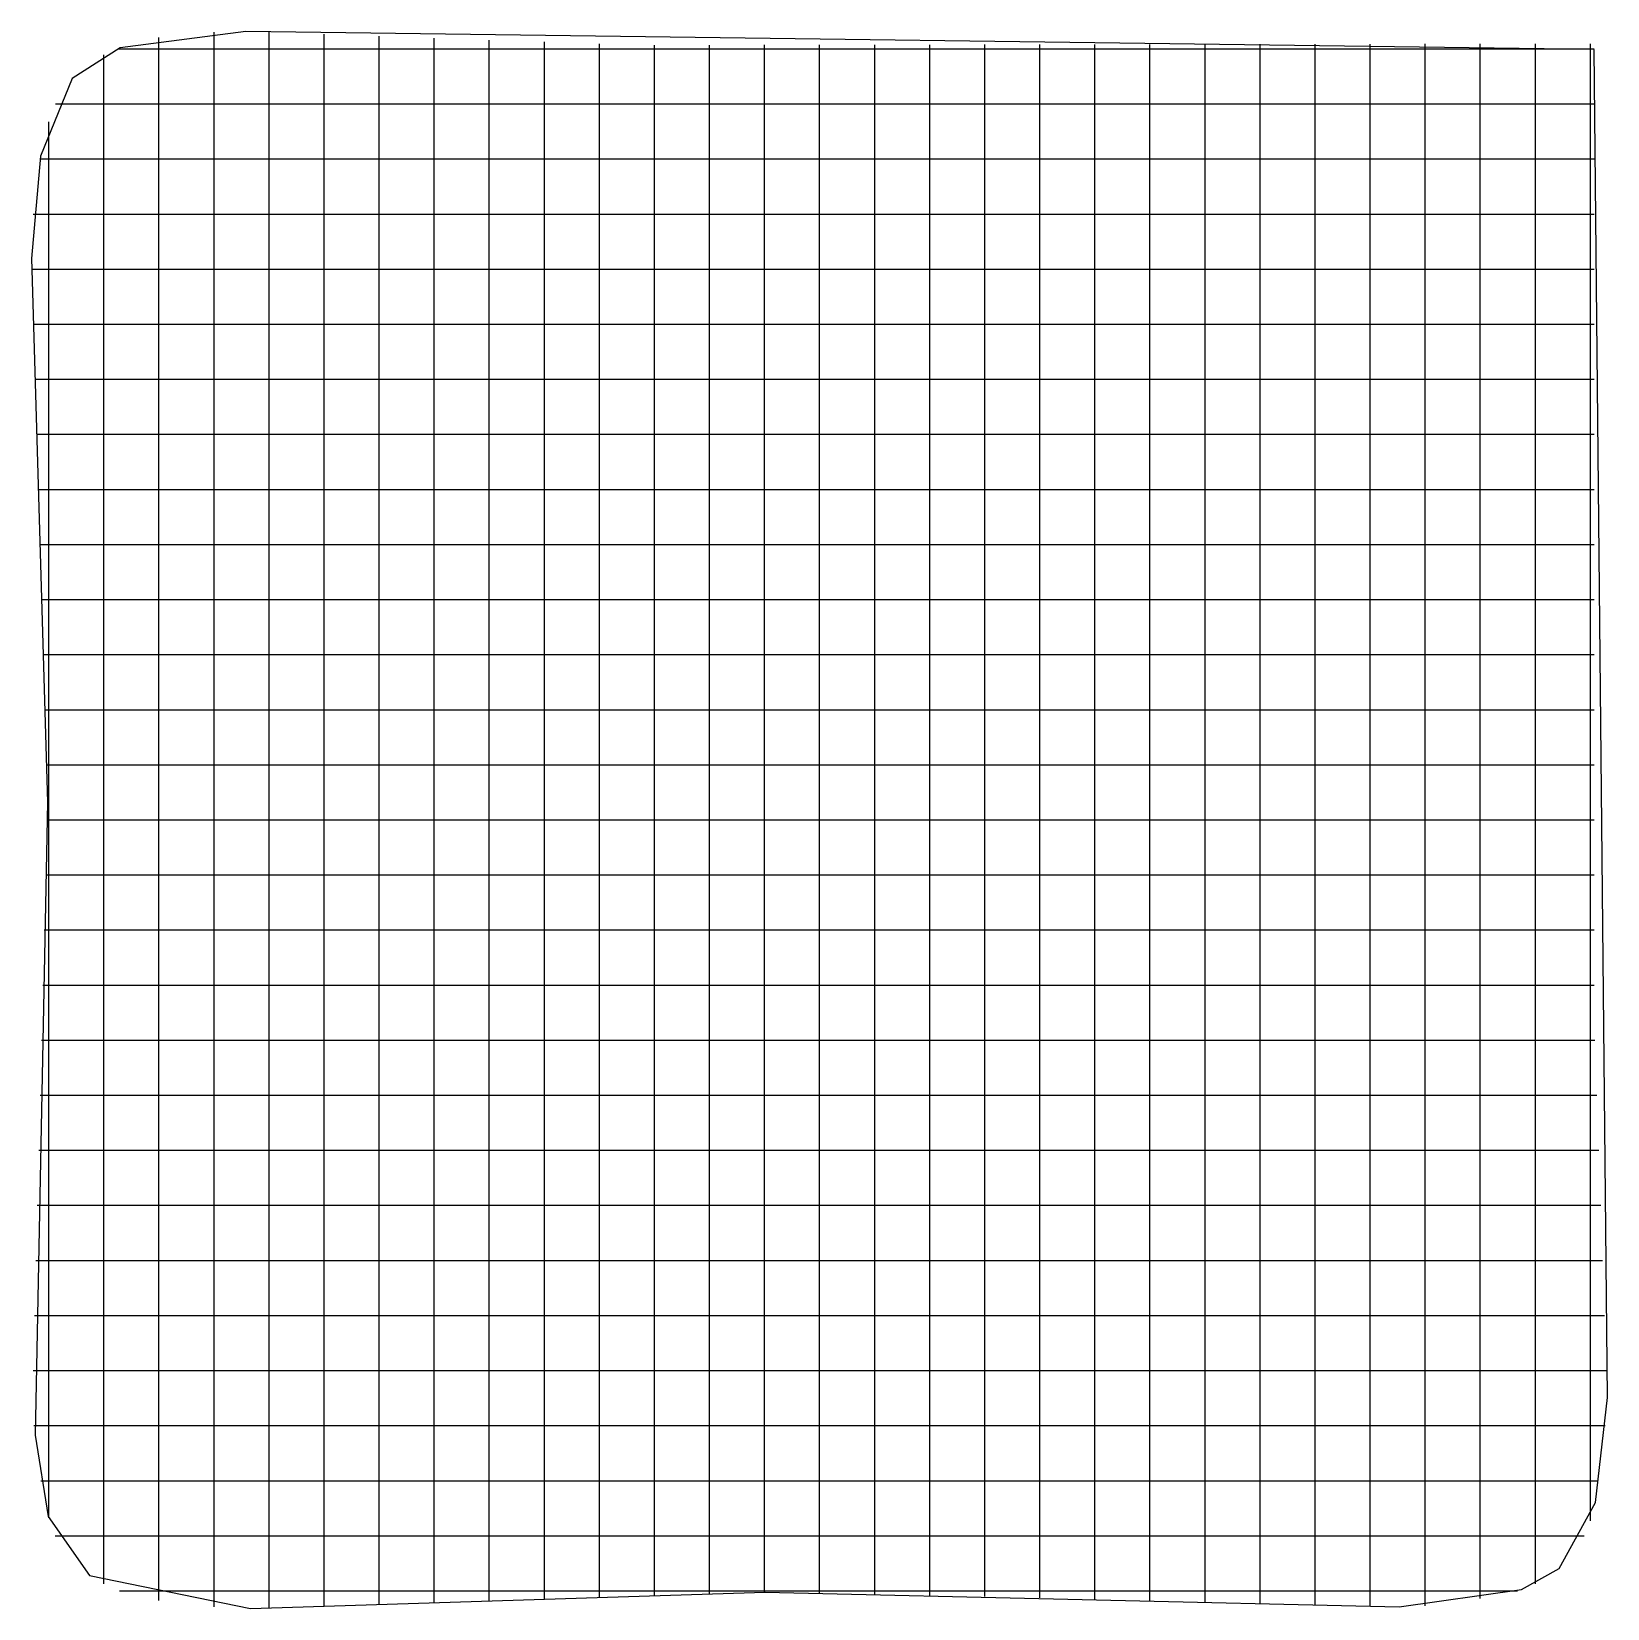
# Model space of a CAD drawing. Header units: metres. Extents: x 0.4 to 14.7, y 0.4 to 14.7.
import ezdxf

# ---------------------------------------------------------------- set-up
doc = ezdxf.new("R2010")
doc.units = ezdxf.units.M

msp = doc.modelspace()

# ---------------------------------------------------------------- linework, layer by layer
for p, q in [((1.593, 14.536), (1.593, 14.695)), ((2.093, 14.743), (2.093, 14.744)), ((2.093, 14.584), (2.093, 14.743)), ((2.593, 14.583), (2.593, 14.742)), ((3.093, 14.565), (3.093, 14.724)), ((3.593, 14.548), (3.593, 14.707)), ((4.093, 14.689), (4.093, 14.69)), ((4.093, 14.531), (4.093, 14.689)), ((4.593, 14.513), (4.593, 14.672)), ((5.093, 14.496), (5.093, 14.655)), ((5.593, 14.478), (5.593, 14.637)), ((6.093, 14.466), (6.093, 14.625)), ((6.593, 14.467), (6.593, 14.626)), ((7.093, 14.468), (7.093, 14.627)), ((7.593, 14.469), (7.593, 14.628)), ((8.093, 14.469), (8.093, 14.628)), ((8.593, 14.47), (8.593, 14.629)), ((9.093, 14.471), (9.093, 14.63)), ((9.593, 14.471), (9.593, 14.63)), ((10.093, 14.472), (10.093, 14.631)), ((10.593, 14.473), (10.593, 14.632)), ((11.093, 14.474), (11.093, 14.633)), ((11.593, 14.474), (11.593, 14.633)), ((12.093, 14.475), (12.093, 14.634)), ((12.593, 14.476), (12.593, 14.635)), ((13.093, 14.635), (13.093, 14.636)), ((13.093, 14.477), (13.093, 14.635)), ((13.593, 14.477), (13.593, 14.636)), ((14.093, 14.478), (14.093, 14.637)), ((14.593, 14.479), (14.593, 14.638)), ((1.093, 14.536), (1.093, 14.537)), ((1.093, 14.378), (1.093, 14.536)), ((1.221, 14.592), (1.38, 14.592)), ((1.221, 14.592), (1.38, 14.592)), ((1.38, 14.592), (1.618, 14.592)), ((1.593, 13.928), (1.593, 14.536)), ((1.618, 14.592), (1.759, 14.592)), ((1.759, 14.592), (2.552, 14.592)), ((2.093, 13.926), (2.093, 14.584)), ((2.552, 14.592), (3.259, 14.592)), ((2.593, 13.922), (2.593, 14.583)), ((3.093, 13.92), (3.093, 14.565)), ((3.259, 14.592), (3.418, 14.592)), ((3.418, 14.592), (3.559, 14.592)), ((3.559, 14.592), (4.352, 14.592)), ((3.593, 13.918), (3.593, 14.548)), ((4.093, 13.916), (4.093, 14.531)), ((4.352, 14.592), (5.059, 14.592)), ((4.593, 13.914), (4.593, 14.513)), ((5.059, 14.592), (5.218, 14.592)), ((5.093, 13.913), (5.093, 14.496)), ((5.218, 14.592), (5.359, 14.592)), ((5.359, 14.592), (5.807, 14.592)), ((5.593, 13.911), (5.593, 14.478)), ((5.807, 14.592), (5.966, 14.592)), ((5.966, 14.592), (6.673, 14.592)), ((6.093, 13.912), (6.093, 14.466)), ((6.593, 13.92), (6.593, 14.467)), ((6.673, 14.592), (7.466, 14.592)), ((7.093, 13.928), (7.093, 14.468)), ((7.466, 14.592), (7.607, 14.592)), ((7.593, 13.926), (7.593, 14.469)), ((7.607, 14.592), (7.766, 14.592)), ((7.766, 14.592), (8.473, 14.592)), ((8.093, 13.921), (8.093, 14.469)), ((8.473, 14.592), (9.266, 14.592)), ((8.593, 13.915), (8.593, 14.47)), ((9.093, 13.91), (9.093, 14.471)), ((9.266, 14.592), (9.407, 14.592)), ((9.407, 14.592), (9.566, 14.592)), ((9.566, 14.592), (10.273, 14.592)), ((9.593, 13.905), (9.593, 14.471)), ((10.093, 13.9), (10.093, 14.472)), ((10.273, 14.592), (11.066, 14.592)), ((10.593, 13.894), (10.593, 14.473)), ((11.066, 14.592), (11.207, 14.592)), ((11.093, 13.889), (11.093, 14.474)), ((11.207, 14.592), (11.366, 14.592)), ((11.366, 14.592), (12.073, 14.592)), ((11.593, 13.884), (11.593, 14.474)), ((12.073, 14.592), (12.866, 14.592)), ((12.093, 13.879), (12.093, 14.475)), ((12.593, 13.873), (12.593, 14.476)), ((12.866, 14.592), (13.007, 14.592)), ((13.007, 14.592), (13.166, 14.592)), ((13.093, 13.874), (13.093, 14.477)), ((13.166, 14.592), (13.873, 14.592)), ((13.593, 13.906), (13.593, 14.477)), ((13.873, 14.592), (14.485, 14.592)), ((14.093, 13.968), (14.093, 14.478)), ((14.485, 14.592), (14.626, 14.592)), ((14.593, 14.238), (14.593, 14.479)), ((1.093, 13.915), (1.093, 14.378)), ((14.593, 14.097), (14.593, 14.238)), ((0.654, 14.092), (0.813, 14.092)), ((0.654, 14.092), (0.813, 14.092)), ((0.813, 14.092), (1.318, 14.092)), ((1.318, 14.092), (2.111, 14.092)), ((2.111, 14.092), (2.252, 14.092)), ((2.252, 14.092), (2.411, 14.092)), ((2.411, 14.092), (3.118, 14.092)), ((3.118, 14.092), (3.911, 14.092)), ((3.911, 14.092), (4.052, 14.092)), ((4.052, 14.092), (4.211, 14.092)), ((4.211, 14.092), (4.918, 14.092)), ((4.918, 14.092), (5.711, 14.092)), ((5.711, 14.092), (5.852, 14.092)), ((5.852, 14.092), (6.011, 14.092)), ((6.011, 14.092), (6.718, 14.092)), ((6.718, 14.092), (7.511, 14.092)), ((7.511, 14.092), (7.652, 14.092)), ((7.652, 14.092), (7.811, 14.092)), ((7.811, 14.092), (8.518, 14.092)), ((8.518, 14.092), (9.311, 14.092)), ((9.311, 14.092), (9.452, 14.092)), ((9.452, 14.092), (9.611, 14.092)), ((9.611, 14.092), (10.318, 14.092)), ((10.318, 14.092), (11.111, 14.092)), ((11.111, 14.092), (11.252, 14.092)), ((11.252, 14.092), (11.411, 14.092)), ((11.411, 14.092), (12.118, 14.092)), ((12.118, 14.092), (12.911, 14.092)), ((12.911, 14.092), (13.052, 14.092)), ((13.052, 14.092), (13.211, 14.092)), ((13.211, 14.092), (13.918, 14.092)), ((13.918, 14.092), (14.485, 14.092)), ((14.485, 14.092), (14.626, 14.092)), ((14.593, 13.304), (14.593, 14.097)), ((0.593, 13.894), (0.593, 13.929)), ((0.593, 13.735), (0.593, 13.894)), ((1.093, 13.121), (1.093, 13.915)), ((1.593, 13.135), (1.593, 13.928)), ((2.093, 13.133), (2.093, 13.926)), ((2.593, 13.128), (2.593, 13.922)), ((3.093, 13.126), (3.093, 13.92)), ((3.593, 13.125), (3.593, 13.918)), ((4.093, 13.122), (4.093, 13.916)), ((4.593, 13.121), (4.593, 13.914)), ((5.093, 13.119), (5.093, 13.913)), ((5.593, 13.117), (5.593, 13.911)), ((6.093, 13.118), (6.093, 13.912)), ((6.593, 13.126), (6.593, 13.92)), ((7.093, 13.134), (7.093, 13.928)), ((7.593, 13.132), (7.593, 13.926)), ((8.093, 13.127), (8.093, 13.921)), ((8.593, 13.122), (8.593, 13.915)), ((9.093, 13.117), (9.093, 13.91)), ((9.593, 13.111), (9.593, 13.905)), ((10.093, 13.106), (10.093, 13.9)), ((10.593, 13.101), (10.593, 13.894)), ((11.093, 13.095), (11.093, 13.889)), ((13.593, 13.112), (13.593, 13.906)), ((14.093, 13.175), (14.093, 13.968)), ((11.593, 13.09), (11.593, 13.884)), ((12.093, 13.085), (12.093, 13.879)), ((12.593, 13.08), (12.593, 13.873)), ((13.093, 13.08), (13.093, 13.874)), ((0.593, 13.029), (0.593, 13.735)), ((0.511, 13.592), (0.67, 13.592)), ((0.511, 13.592), (0.67, 13.592)), ((0.67, 13.592), (1.242, 13.592)), ((1.242, 13.592), (2.035, 13.592)), ((2.035, 13.592), (2.177, 13.592)), ((2.177, 13.592), (2.335, 13.592)), ((2.335, 13.592), (3.042, 13.592)), ((3.042, 13.592), (3.835, 13.592)), ((3.835, 13.592), (3.977, 13.592)), ((3.977, 13.592), (4.135, 13.592)), ((4.135, 13.592), (4.842, 13.592)), ((4.842, 13.592), (5.635, 13.592)), ((5.635, 13.592), (5.777, 13.592)), ((5.777, 13.592), (5.935, 13.592)), ((5.935, 13.592), (6.642, 13.592)), ((6.642, 13.592), (7.435, 13.592)), ((7.435, 13.592), (7.577, 13.592)), ((7.577, 13.592), (7.735, 13.592)), ((7.735, 13.592), (8.442, 13.592)), ((8.442, 13.592), (9.235, 13.592)), ((9.235, 13.592), (9.377, 13.592)), ((9.377, 13.592), (9.535, 13.592)), ((9.535, 13.592), (10.242, 13.592)), ((10.242, 13.592), (11.035, 13.592)), ((11.035, 13.592), (11.177, 13.592)), ((11.177, 13.592), (11.335, 13.592)), ((11.335, 13.592), (12.042, 13.592)), ((12.042, 13.592), (12.835, 13.592)), ((12.835, 13.592), (12.977, 13.592)), ((12.977, 13.592), (13.135, 13.592)), ((13.135, 13.592), (13.842, 13.592)), ((13.842, 13.592), (14.485, 13.592)), ((14.485, 13.592), (14.626, 13.592)), ((14.093, 13.033), (14.093, 13.175)), ((14.593, 12.597), (14.593, 13.304)), ((0.451, 13.092), (0.61, 13.092)), ((0.451, 13.092), (0.61, 13.092)), ((0.593, 12.235), (0.593, 13.029)), ((0.61, 13.092), (1.21, 13.092)), ((1.093, 12.98), (1.093, 13.121)), ((1.21, 13.092), (2.004, 13.092)), ((1.593, 12.993), (1.593, 13.135)), ((2.004, 13.092), (2.145, 13.092)), ((2.093, 12.992), (2.093, 13.133)), ((2.145, 13.092), (2.304, 13.092)), ((2.304, 13.092), (3.01, 13.092)), ((2.593, 12.986), (2.593, 13.128)), ((3.01, 13.092), (3.804, 13.092)), ((3.093, 12.985), (3.093, 13.126)), ((3.593, 12.983), (3.593, 13.125)), ((3.804, 13.092), (3.945, 13.092)), ((3.945, 13.092), (4.104, 13.092)), ((4.093, 12.981), (4.093, 13.122)), ((4.104, 13.092), (4.81, 13.092)), ((4.593, 12.979), (4.593, 13.121)), ((4.81, 13.092), (5.604, 13.092)), ((5.093, 12.978), (5.093, 13.119)), ((5.593, 12.976), (5.593, 13.117)), ((5.604, 13.092), (5.745, 13.092)), ((5.745, 13.092), (5.904, 13.092)), ((5.904, 13.092), (6.61, 13.092)), ((6.093, 12.977), (6.093, 13.118)), ((6.593, 12.985), (6.593, 13.126)), ((6.61, 13.092), (7.404, 13.092)), ((7.093, 12.993), (7.093, 13.134)), ((7.404, 13.092), (7.545, 13.092)), ((7.545, 13.092), (7.704, 13.092)), ((7.593, 12.991), (7.593, 13.132)), ((7.704, 13.092), (8.41, 13.092)), ((8.093, 12.986), (8.093, 13.127)), ((8.41, 13.092), (9.204, 13.092)), ((8.593, 12.981), (8.593, 13.122)), ((9.093, 12.976), (9.093, 13.117)), ((9.204, 13.092), (9.345, 13.092)), ((9.345, 13.092), (9.504, 13.092)), ((9.504, 13.092), (10.21, 13.092)), ((9.593, 12.97), (9.593, 13.111)), ((10.093, 12.965), (10.093, 13.106)), ((10.21, 13.092), (11.004, 13.092)), ((10.593, 12.96), (10.593, 13.101)), ((11.004, 13.092), (11.145, 13.092)), ((11.093, 12.954), (11.093, 13.095)), ((11.145, 13.092), (11.304, 13.092)), ((11.304, 13.092), (12.01, 13.092)), ((11.593, 12.949), (11.593, 13.09)), ((12.01, 13.092), (12.804, 13.092)), ((12.093, 12.944), (12.093, 13.085)), ((12.593, 12.939), (12.593, 13.08)), ((12.804, 13.092), (12.945, 13.092)), ((12.945, 13.092), (13.104, 13.092)), ((13.093, 12.939), (13.093, 13.08)), ((13.104, 13.092), (13.81, 13.092)), ((13.593, 12.971), (13.593, 13.112)), ((13.81, 13.092), (14.485, 13.092)), ((14.093, 12.875), (14.093, 13.033)), ((14.485, 13.092), (14.626, 13.092)), ((1.093, 12.821), (1.093, 12.98)), ((1.593, 12.835), (1.593, 12.993)), ((2.093, 12.833), (2.093, 12.992)), ((2.593, 12.828), (2.593, 12.986)), ((3.093, 12.826), (3.093, 12.985)), ((3.593, 12.825), (3.593, 12.983)), ((4.093, 12.823), (4.093, 12.981)), ((4.593, 12.821), (4.593, 12.979)), ((5.093, 12.819), (5.093, 12.978)), ((5.593, 12.817), (5.593, 12.976)), ((6.093, 12.818), (6.093, 12.977)), ((6.593, 12.826), (6.593, 12.985)), ((7.093, 12.834), (7.093, 12.993)), ((7.593, 12.833), (7.593, 12.991)), ((8.093, 12.827), (8.093, 12.986)), ((8.593, 12.822), (8.593, 12.981)), ((9.093, 12.817), (9.093, 12.976)), ((9.593, 12.811), (9.593, 12.97)), ((10.093, 12.806), (10.093, 12.965)), ((10.593, 12.801), (10.593, 12.96)), ((11.093, 12.796), (11.093, 12.954)), ((11.593, 12.79), (11.593, 12.949)), ((12.093, 12.785), (12.093, 12.944)), ((12.593, 12.78), (12.593, 12.939)), ((13.093, 12.78), (13.093, 12.939)), ((13.593, 12.812), (13.593, 12.971)), ((1.093, 12.115), (1.093, 12.821)), ((1.593, 12.128), (1.593, 12.835)), ((2.093, 12.126), (2.093, 12.833)), ((2.593, 12.122), (2.593, 12.828)), ((3.093, 12.12), (3.093, 12.826)), ((3.593, 12.118), (3.593, 12.825)), ((4.093, 12.116), (4.093, 12.823)), ((4.593, 12.114), (4.593, 12.821)), ((5.093, 12.113), (5.093, 12.819)), ((5.593, 12.111), (5.593, 12.817)), ((6.093, 12.112), (6.093, 12.818)), ((6.593, 12.12), (6.593, 12.826)), ((7.093, 12.128), (7.093, 12.834)), ((7.593, 12.126), (7.593, 12.833)), ((8.093, 12.121), (8.093, 12.827)), ((8.593, 12.115), (8.593, 12.822)), ((9.093, 12.11), (9.093, 12.817)), ((9.593, 12.105), (9.593, 12.811)), ((10.093, 12.1), (10.093, 12.806)), ((10.593, 12.094), (10.593, 12.801)), ((11.093, 12.089), (11.093, 12.796)), ((11.593, 12.084), (11.593, 12.79)), ((12.093, 12.079), (12.093, 12.785)), ((12.593, 12.073), (12.593, 12.78)), ((13.093, 12.074), (13.093, 12.78)), ((13.593, 12.106), (13.593, 12.812)), ((14.093, 12.168), (14.093, 12.875)), ((0.438, 12.592), (0.597, 12.592)), ((0.438, 12.592), (0.597, 12.592)), ((0.597, 12.592), (1.203, 12.592)), ((1.203, 12.592), (1.997, 12.592)), ((1.997, 12.592), (2.138, 12.592)), ((2.138, 12.592), (2.297, 12.592)), ((2.297, 12.592), (3.003, 12.592)), ((3.003, 12.592), (3.797, 12.592)), ((3.797, 12.592), (3.938, 12.592)), ((3.938, 12.592), (4.097, 12.592)), ((4.097, 12.592), (4.803, 12.592)), ((4.803, 12.592), (5.597, 12.592)), ((5.597, 12.592), (5.738, 12.592)), ((5.738, 12.592), (5.897, 12.592)), ((5.897, 12.592), (6.603, 12.592)), ((6.603, 12.592), (7.397, 12.592)), ((7.397, 12.592), (7.538, 12.592)), ((7.538, 12.592), (7.697, 12.592)), ((7.697, 12.592), (8.403, 12.592)), ((8.403, 12.592), (9.197, 12.592)), ((9.197, 12.592), (9.338, 12.592)), ((9.338, 12.592), (9.497, 12.592)), ((9.497, 12.592), (10.203, 12.592)), ((10.203, 12.592), (10.997, 12.592)), ((10.997, 12.592), (11.138, 12.592)), ((11.138, 12.592), (11.297, 12.592)), ((11.297, 12.592), (12.003, 12.592)), ((12.003, 12.592), (12.797, 12.592)), ((12.797, 12.592), (12.938, 12.592)), ((12.938, 12.592), (13.097, 12.592)), ((13.097, 12.592), (13.803, 12.592)), ((13.803, 12.592), (14.485, 12.592)), ((14.485, 12.592), (14.626, 12.592)), ((14.593, 12.438), (14.593, 12.597)), ((14.593, 12.297), (14.593, 12.438)), ((0.593, 12.094), (0.593, 12.235)), ((14.593, 11.504), (14.593, 12.297)), ((0.453, 12.092), (0.612, 12.092)), ((0.453, 12.092), (0.612, 12.092)), ((0.593, 11.935), (0.593, 12.094)), ((0.612, 12.092), (1.211, 12.092)), ((1.093, 11.321), (1.093, 12.115)), ((1.211, 12.092), (2.005, 12.092)), ((1.593, 11.335), (1.593, 12.128)), ((2.005, 12.092), (2.146, 12.092)), ((2.093, 11.333), (2.093, 12.126)), ((2.146, 12.092), (2.305, 12.092)), ((2.305, 12.092), (3.011, 12.092)), ((2.593, 11.328), (2.593, 12.122)), ((3.011, 12.092), (3.805, 12.092)), ((3.093, 11.326), (3.093, 12.12)), ((3.593, 11.325), (3.593, 12.118)), ((3.805, 12.092), (3.946, 12.092)), ((3.946, 12.092), (4.105, 12.092)), ((4.093, 11.322), (4.093, 12.116)), ((4.105, 12.092), (4.811, 12.092)), ((4.593, 11.321), (4.593, 12.114)), ((4.811, 12.092), (5.605, 12.092)), ((5.093, 11.319), (5.093, 12.113)), ((5.593, 11.317), (5.593, 12.111)), ((5.605, 12.092), (5.746, 12.092)), ((5.746, 12.092), (5.905, 12.092)), ((5.905, 12.092), (6.611, 12.092)), ((6.093, 11.318), (6.093, 12.112)), ((6.593, 11.326), (6.593, 12.12)), ((6.611, 12.092), (7.405, 12.092)), ((7.093, 11.334), (7.093, 12.128)), ((7.405, 12.092), (7.546, 12.092)), ((7.546, 12.092), (7.705, 12.092)), ((7.593, 11.332), (7.593, 12.126)), ((7.705, 12.092), (8.411, 12.092)), ((8.093, 11.327), (8.093, 12.121)), ((8.411, 12.092), (9.205, 12.092)), ((8.593, 11.322), (8.593, 12.115)), ((9.093, 11.317), (9.093, 12.11)), ((9.205, 12.092), (9.346, 12.092)), ((9.346, 12.092), (9.505, 12.092)), ((9.505, 12.092), (10.211, 12.092)), ((9.593, 11.311), (9.593, 12.105)), ((10.093, 11.306), (10.093, 12.1)), ((10.211, 12.092), (11.005, 12.092)), ((10.593, 11.301), (10.593, 12.094)), ((11.005, 12.092), (11.146, 12.092)), ((11.093, 11.295), (11.093, 12.089)), ((11.146, 12.092), (11.305, 12.092)), ((11.305, 12.092), (12.011, 12.092)), ((11.593, 11.29), (11.593, 12.084)), ((12.011, 12.092), (12.805, 12.092)), ((12.093, 11.285), (12.093, 12.079)), ((12.593, 11.28), (12.593, 12.073)), ((12.805, 12.092), (12.946, 12.092)), ((12.946, 12.092), (13.105, 12.092)), ((13.093, 11.28), (13.093, 12.074)), ((13.105, 12.092), (13.811, 12.092)), ((13.593, 11.312), (13.593, 12.106)), ((13.811, 12.092), (14.485, 12.092)), ((14.093, 11.375), (14.093, 12.168)), ((14.485, 12.092), (14.626, 12.092)), ((0.593, 11.229), (0.593, 11.935)), ((0.468, 11.592), (0.627, 11.592)), ((0.468, 11.592), (0.627, 11.592)), ((0.627, 11.592), (1.219, 11.592)), ((1.219, 11.592), (2.013, 11.592)), ((2.013, 11.592), (2.154, 11.592)), ((2.154, 11.592), (2.313, 11.592)), ((2.313, 11.592), (3.019, 11.592)), ((3.019, 11.592), (3.813, 11.592)), ((3.813, 11.592), (3.954, 11.592)), ((3.954, 11.592), (4.113, 11.592)), ((4.113, 11.592), (4.819, 11.592)), ((4.819, 11.592), (5.613, 11.592)), ((5.613, 11.592), (5.754, 11.592)), ((5.754, 11.592), (5.913, 11.592)), ((5.913, 11.592), (6.619, 11.592)), ((6.619, 11.592), (7.413, 11.592)), ((7.413, 11.592), (7.554, 11.592)), ((7.554, 11.592), (7.713, 11.592)), ((7.713, 11.592), (8.419, 11.592)), ((8.419, 11.592), (9.213, 11.592)), ((9.213, 11.592), (9.354, 11.592)), ((9.354, 11.592), (9.513, 11.592)), ((9.513, 11.592), (10.219, 11.592)), ((10.219, 11.592), (11.013, 11.592)), ((11.013, 11.592), (11.154, 11.592)), ((11.154, 11.592), (11.313, 11.592)), ((11.313, 11.592), (12.019, 11.592)), ((12.019, 11.592), (12.813, 11.592)), ((12.813, 11.592), (12.954, 11.592)), ((12.954, 11.592), (13.113, 11.592)), ((13.113, 11.592), (13.819, 11.592)), ((13.819, 11.592), (14.485, 11.592)), ((14.485, 11.592), (14.626, 11.592)), ((14.593, 10.797), (14.593, 11.504)), ((1.093, 11.18), (1.093, 11.321)), ((1.593, 11.193), (1.593, 11.335)), ((2.093, 11.192), (2.093, 11.333)), ((2.593, 11.186), (2.593, 11.328)), ((3.093, 11.185), (3.093, 11.326)), ((3.593, 11.183), (3.593, 11.325)), ((4.093, 11.181), (4.093, 11.322)), ((4.593, 11.179), (4.593, 11.321)), ((5.093, 11.178), (5.093, 11.319)), ((5.593, 11.176), (5.593, 11.317)), ((6.093, 11.177), (6.093, 11.318)), ((6.593, 11.185), (6.593, 11.326)), ((7.093, 11.193), (7.093, 11.334)), ((7.593, 11.191), (7.593, 11.332)), ((8.093, 11.186), (8.093, 11.327)), ((8.593, 11.181), (8.593, 11.322)), ((9.093, 11.176), (9.093, 11.317)), ((9.593, 11.17), (9.593, 11.311)), ((13.593, 11.171), (13.593, 11.312)), ((14.093, 11.233), (14.093, 11.375)), ((0.593, 10.435), (0.593, 11.229)), ((1.093, 11.021), (1.093, 11.18)), ((1.593, 11.035), (1.593, 11.193)), ((2.093, 11.033), (2.093, 11.192)), ((2.593, 11.028), (2.593, 11.186)), ((3.093, 11.026), (3.093, 11.185)), ((3.593, 11.025), (3.593, 11.183)), ((4.093, 11.023), (4.093, 11.181)), ((4.593, 11.021), (4.593, 11.179)), ((5.093, 11.019), (5.093, 11.178)), ((5.593, 11.017), (5.593, 11.176)), ((6.093, 11.018), (6.093, 11.177)), ((6.593, 11.026), (6.593, 11.185)), ((7.093, 11.034), (7.093, 11.193)), ((7.593, 11.033), (7.593, 11.191)), ((8.093, 11.027), (8.093, 11.186)), ((8.593, 11.022), (8.593, 11.181)), ((9.093, 11.017), (9.093, 11.176)), ((9.593, 11.011), (9.593, 11.17)), ((10.093, 11.165), (10.093, 11.306)), ((10.593, 11.16), (10.593, 11.301)), ((11.093, 11.154), (11.093, 11.295)), ((11.593, 11.149), (11.593, 11.29)), ((12.093, 11.144), (12.093, 11.285)), ((12.593, 11.139), (12.593, 11.28)), ((13.093, 11.139), (13.093, 11.28)), ((13.593, 11.012), (13.593, 11.171)), ((14.093, 11.075), (14.093, 11.233)), ((0.484, 11.092), (0.643, 11.092)), ((0.484, 11.092), (0.643, 11.092)), ((0.643, 11.092), (1.228, 11.092)), ((1.228, 11.092), (2.021, 11.092)), ((1.593, 10.328), (1.593, 11.035)), ((2.021, 11.092), (2.162, 11.092)), ((2.093, 10.326), (2.093, 11.033)), ((2.162, 11.092), (2.321, 11.092)), ((2.321, 11.092), (3.028, 11.092)), ((2.593, 10.322), (2.593, 11.028)), ((3.028, 11.092), (3.821, 11.092)), ((3.093, 10.32), (3.093, 11.026)), ((3.593, 10.318), (3.593, 11.025)), ((3.821, 11.092), (3.962, 11.092)), ((3.962, 11.092), (4.121, 11.092)), ((4.121, 11.092), (4.828, 11.092)), ((4.828, 11.092), (5.621, 11.092)), ((5.621, 11.092), (5.762, 11.092)), ((5.762, 11.092), (5.921, 11.092)), ((5.921, 11.092), (6.628, 11.092)), ((6.593, 10.32), (6.593, 11.026)), ((6.628, 11.092), (7.421, 11.092)), ((7.093, 10.328), (7.093, 11.034)), ((7.421, 11.092), (7.562, 11.092)), ((7.562, 11.092), (7.721, 11.092)), ((7.593, 10.326), (7.593, 11.033)), ((7.721, 11.092), (8.428, 11.092)), ((8.093, 10.321), (8.093, 11.027)), ((8.428, 11.092), (9.221, 11.092)), ((9.221, 11.092), (9.362, 11.092)), ((9.362, 11.092), (9.521, 11.092)), ((9.521, 11.092), (10.228, 11.092)), ((10.093, 11.006), (10.093, 11.165)), ((10.228, 11.092), (11.021, 11.092)), ((10.593, 11.001), (10.593, 11.16)), ((11.021, 11.092), (11.162, 11.092)), ((11.093, 10.996), (11.093, 11.154)), ((11.162, 11.092), (11.321, 11.092)), ((11.321, 11.092), (12.028, 11.092)), ((11.593, 10.99), (11.593, 11.149)), ((12.028, 11.092), (12.821, 11.092)), ((12.093, 10.985), (12.093, 11.144)), ((12.593, 10.98), (12.593, 11.139)), ((12.821, 11.092), (12.962, 11.092)), ((12.962, 11.092), (13.121, 11.092)), ((13.093, 10.98), (13.093, 11.139)), ((13.121, 11.092), (13.828, 11.092)), ((13.828, 11.092), (14.485, 11.092)), ((14.093, 10.368), (14.093, 11.075)), ((14.485, 11.092), (14.626, 11.092)), ((1.093, 10.315), (1.093, 11.021)), ((4.093, 10.316), (4.093, 11.023)), ((4.593, 10.314), (4.593, 11.021)), ((5.093, 10.313), (5.093, 11.019)), ((5.593, 10.311), (5.593, 11.017)), ((6.093, 10.312), (6.093, 11.018)), ((8.593, 10.315), (8.593, 11.022)), ((9.093, 10.31), (9.093, 11.017)), ((9.593, 10.305), (9.593, 11.011)), ((10.093, 10.3), (10.093, 11.006)), ((10.593, 10.294), (10.593, 11.001)), ((11.093, 10.289), (11.093, 10.996)), ((11.593, 10.284), (11.593, 10.99)), ((12.093, 10.279), (12.093, 10.985)), ((12.593, 10.273), (12.593, 10.98)), ((13.093, 10.274), (13.093, 10.98)), ((13.593, 10.306), (13.593, 11.012)), ((14.593, 10.638), (14.593, 10.797)), ((14.593, 10.497), (14.593, 10.638)), ((0.499, 10.592), (0.658, 10.592)), ((0.499, 10.592), (0.658, 10.592)), ((0.658, 10.592), (1.236, 10.592)), ((1.236, 10.592), (2.029, 10.592)), ((2.029, 10.592), (2.17, 10.592)), ((2.17, 10.592), (2.329, 10.592)), ((2.329, 10.592), (3.036, 10.592)), ((3.036, 10.592), (3.829, 10.592)), ((3.829, 10.592), (3.97, 10.592)), ((3.97, 10.592), (4.129, 10.592)), ((4.129, 10.592), (4.836, 10.592)), ((4.836, 10.592), (5.629, 10.592)), ((5.629, 10.592), (5.77, 10.592)), ((5.77, 10.592), (5.929, 10.592)), ((5.929, 10.592), (6.636, 10.592)), ((6.636, 10.592), (7.429, 10.592)), ((7.429, 10.592), (7.57, 10.592)), ((7.57, 10.592), (7.729, 10.592)), ((7.729, 10.592), (8.436, 10.592)), ((8.436, 10.592), (9.229, 10.592)), ((9.229, 10.592), (9.37, 10.592)), ((9.37, 10.592), (9.529, 10.592)), ((9.529, 10.592), (10.236, 10.592)), ((10.236, 10.592), (11.029, 10.592)), ((11.029, 10.592), (11.17, 10.592)), ((11.17, 10.592), (11.329, 10.592)), ((11.329, 10.592), (12.036, 10.592)), ((12.036, 10.592), (12.829, 10.592)), ((12.829, 10.592), (12.97, 10.592)), ((12.97, 10.592), (13.129, 10.592)), ((13.129, 10.592), (13.836, 10.592)), ((13.836, 10.592), (14.485, 10.592)), ((14.485, 10.592), (14.626, 10.592)), ((14.593, 9.704), (14.593, 10.497)), ((0.593, 10.294), (0.593, 10.435)), ((1.093, 9.521), (1.093, 10.315)), ((1.593, 9.535), (1.593, 10.328)), ((2.093, 9.533), (2.093, 10.326)), ((2.593, 9.528), (2.593, 10.322)), ((3.093, 9.526), (3.093, 10.32)), ((3.593, 9.525), (3.593, 10.318)), ((4.093, 9.522), (4.093, 10.316)), ((4.593, 9.521), (4.593, 10.314)), ((5.093, 9.519), (5.093, 10.313)), ((5.593, 9.517), (5.593, 10.311)), ((6.093, 9.518), (6.093, 10.312)), ((6.593, 9.526), (6.593, 10.32)), ((7.093, 9.534), (7.093, 10.328)), ((7.593, 9.532), (7.593, 10.326)), ((8.093, 9.527), (8.093, 10.321)), ((8.593, 9.522), (8.593, 10.315)), ((9.093, 9.517), (9.093, 10.31)), ((14.093, 9.575), (14.093, 10.368)), ((0.593, 10.135), (0.593, 10.294)), ((9.593, 9.511), (9.593, 10.305)), ((10.093, 9.506), (10.093, 10.3)), ((10.593, 9.501), (10.593, 10.294)), ((11.093, 9.495), (11.093, 10.289)), ((11.593, 9.49), (11.593, 10.284)), ((12.093, 9.485), (12.093, 10.279)), ((12.593, 9.48), (12.593, 10.273)), ((13.093, 9.48), (13.093, 10.274)), ((13.593, 9.512), (13.593, 10.306)), ((0.514, 10.092), (0.673, 10.092)), ((0.514, 10.092), (0.673, 10.092)), ((0.593, 9.429), (0.593, 10.135)), ((0.673, 10.092), (1.244, 10.092)), ((1.244, 10.092), (2.037, 10.092)), ((2.037, 10.092), (2.178, 10.092)), ((2.178, 10.092), (2.337, 10.092)), ((2.337, 10.092), (3.044, 10.092)), ((3.044, 10.092), (3.837, 10.092)), ((3.837, 10.092), (3.978, 10.092)), ((3.978, 10.092), (4.137, 10.092)), ((4.137, 10.092), (4.844, 10.092)), ((4.844, 10.092), (5.637, 10.092)), ((5.637, 10.092), (5.778, 10.092)), ((5.778, 10.092), (5.937, 10.092)), ((5.937, 10.092), (6.644, 10.092)), ((6.644, 10.092), (7.437, 10.092)), ((7.437, 10.092), (7.578, 10.092)), ((7.578, 10.092), (7.737, 10.092)), ((7.737, 10.092), (8.444, 10.092)), ((8.444, 10.092), (9.237, 10.092)), ((9.237, 10.092), (9.378, 10.092)), ((9.378, 10.092), (9.537, 10.092)), ((9.537, 10.092), (10.244, 10.092)), ((10.244, 10.092), (11.037, 10.092)), ((11.037, 10.092), (11.178, 10.092)), ((11.178, 10.092), (11.337, 10.092)), ((11.337, 10.092), (12.044, 10.092)), ((12.044, 10.092), (12.837, 10.092)), ((12.837, 10.092), (12.978, 10.092)), ((12.978, 10.092), (13.137, 10.092)), ((13.137, 10.092), (13.844, 10.092)), ((13.844, 10.092), (14.485, 10.092)), ((14.485, 10.092), (14.626, 10.092)), ((14.593, 8.997), (14.593, 9.704)), ((0.529, 9.592), (0.688, 9.592)), ((0.529, 9.592), (0.688, 9.592)), ((0.688, 9.592), (1.251, 9.592)), ((1.093, 9.38), (1.093, 9.521)), ((1.251, 9.592), (2.046, 9.592)), ((1.593, 9.393), (1.593, 9.535)), ((2.046, 9.592), (2.187, 9.592)), ((2.093, 9.392), (2.093, 9.533)), ((2.187, 9.592), (2.345, 9.592)), ((2.345, 9.592), (3.051, 9.592)), ((2.593, 9.386), (2.593, 9.528)), ((3.051, 9.592), (3.846, 9.592)), ((3.093, 9.385), (3.093, 9.526)), ((3.593, 9.383), (3.593, 9.525)), ((3.846, 9.592), (3.987, 9.592)), ((3.987, 9.592), (4.145, 9.592)), ((4.093, 9.381), (4.093, 9.522)), ((4.145, 9.592), (4.851, 9.592)), ((4.593, 9.379), (4.593, 9.521)), ((4.851, 9.592), (5.646, 9.592)), ((5.093, 9.378), (5.093, 9.519)), ((5.593, 9.376), (5.593, 9.517)), ((5.646, 9.592), (5.787, 9.592)), ((5.787, 9.592), (5.945, 9.592)), ((5.945, 9.592), (6.651, 9.592)), ((6.093, 9.377), (6.093, 9.518)), ((6.593, 9.385), (6.593, 9.526)), ((6.651, 9.592), (7.446, 9.592)), ((7.093, 9.393), (7.093, 9.534)), ((7.446, 9.592), (7.587, 9.592)), ((7.587, 9.592), (7.745, 9.592)), ((7.593, 9.391), (7.593, 9.532)), ((7.745, 9.592), (8.451, 9.592)), ((8.093, 9.386), (8.093, 9.527)), ((8.451, 9.592), (9.246, 9.592)), ((8.593, 9.381), (8.593, 9.522)), ((9.093, 9.376), (9.093, 9.517)), ((9.246, 9.592), (9.387, 9.592)), ((9.387, 9.592), (9.545, 9.592)), ((9.545, 9.592), (10.251, 9.592)), ((9.593, 9.37), (9.593, 9.511)), ((10.093, 9.365), (10.093, 9.506)), ((10.251, 9.592), (11.046, 9.592)), ((10.593, 9.36), (10.593, 9.501)), ((11.046, 9.592), (11.187, 9.592)), ((11.093, 9.354), (11.093, 9.495)), ((11.187, 9.592), (11.345, 9.592)), ((11.345, 9.592), (12.051, 9.592)), ((11.593, 9.349), (11.593, 9.49)), ((12.051, 9.592), (12.846, 9.592)), ((12.093, 9.344), (12.093, 9.485)), ((12.593, 9.339), (12.593, 9.48)), ((12.846, 9.592), (12.987, 9.592)), ((12.987, 9.592), (13.145, 9.592)), ((13.093, 9.339), (13.093, 9.48)), ((13.145, 9.592), (13.851, 9.592)), ((13.593, 9.371), (13.593, 9.512)), ((13.851, 9.592), (14.485, 9.592)), ((14.093, 9.433), (14.093, 9.575)), ((14.485, 9.592), (14.626, 9.592)), ((0.593, 8.635), (0.593, 9.429)), ((1.093, 9.221), (1.093, 9.38)), ((1.593, 9.235), (1.593, 9.393)), ((2.093, 9.233), (2.093, 9.392)), ((2.593, 9.228), (2.593, 9.386)), ((3.093, 9.226), (3.093, 9.385)), ((3.593, 9.225), (3.593, 9.383)), ((4.093, 9.223), (4.093, 9.381)), ((4.593, 9.221), (4.593, 9.379)), ((5.093, 9.219), (5.093, 9.378)), ((5.593, 9.217), (5.593, 9.376)), ((6.093, 9.218), (6.093, 9.377)), ((6.593, 9.226), (6.593, 9.385)), ((7.093, 9.234), (7.093, 9.393)), ((7.593, 9.233), (7.593, 9.391)), ((8.093, 9.227), (8.093, 9.386)), ((8.593, 9.222), (8.593, 9.381)), ((9.093, 9.217), (9.093, 9.376)), ((9.593, 9.211), (9.593, 9.37)), ((10.093, 9.206), (10.093, 9.365)), ((10.593, 9.201), (10.593, 9.36)), ((11.093, 9.196), (11.093, 9.354)), ((11.593, 9.19), (11.593, 9.349)), ((12.093, 9.185), (12.093, 9.344)), ((12.593, 9.18), (12.593, 9.339)), ((13.093, 9.18), (13.093, 9.339)), ((13.593, 9.212), (13.593, 9.371)), ((14.093, 9.275), (14.093, 9.433)), ((1.093, 8.515), (1.093, 9.221)), ((1.593, 8.528), (1.593, 9.235)), ((2.093, 8.526), (2.093, 9.233)), ((2.593, 8.522), (2.593, 9.228)), ((3.093, 8.52), (3.093, 9.226)), ((3.593, 8.518), (3.593, 9.225)), ((4.093, 8.516), (4.093, 9.223)), ((4.593, 8.514), (4.593, 9.221)), ((5.093, 8.513), (5.093, 9.219)), ((5.593, 8.511), (5.593, 9.217)), ((6.093, 8.512), (6.093, 9.218)), ((6.593, 8.52), (6.593, 9.226)), ((7.093, 8.528), (7.093, 9.234)), ((7.593, 8.526), (7.593, 9.233)), ((8.093, 8.521), (8.093, 9.227)), ((8.593, 8.515), (8.593, 9.222)), ((9.093, 8.51), (9.093, 9.217)), ((9.593, 8.505), (9.593, 9.211)), ((10.093, 8.5), (10.093, 9.206)), ((10.593, 8.494), (10.593, 9.201)), ((11.093, 8.489), (11.093, 9.196)), ((11.593, 8.484), (11.593, 9.19)), ((12.093, 8.479), (12.093, 9.185)), ((12.593, 8.473), (12.593, 9.18)), ((13.093, 8.474), (13.093, 9.18)), ((13.593, 8.506), (13.593, 9.212)), ((14.093, 8.568), (14.093, 9.275)), ((0.545, 9.092), (0.704, 9.092)), ((0.545, 9.092), (0.704, 9.092)), ((0.704, 9.092), (1.26, 9.092)), ((1.26, 9.092), (2.053, 9.092)), ((2.053, 9.092), (2.195, 9.092)), ((2.195, 9.092), (2.353, 9.092)), ((2.353, 9.092), (3.06, 9.092)), ((3.06, 9.092), (3.853, 9.092)), ((3.853, 9.092), (3.995, 9.092)), ((3.995, 9.092), (4.153, 9.092)), ((4.153, 9.092), (4.86, 9.092)), ((4.86, 9.092), (5.653, 9.092)), ((5.653, 9.092), (5.795, 9.092)), ((5.795, 9.092), (5.953, 9.092)), ((5.953, 9.092), (6.66, 9.092)), ((6.66, 9.092), (7.453, 9.092)), ((7.453, 9.092), (7.595, 9.092)), ((7.595, 9.092), (7.753, 9.092)), ((7.753, 9.092), (8.46, 9.092)), ((8.46, 9.092), (9.253, 9.092)), ((9.253, 9.092), (9.395, 9.092)), ((9.395, 9.092), (9.553, 9.092)), ((9.553, 9.092), (10.26, 9.092)), ((10.26, 9.092), (11.053, 9.092)), ((11.053, 9.092), (11.195, 9.092)), ((11.195, 9.092), (11.353, 9.092)), ((11.353, 9.092), (12.06, 9.092)), ((12.06, 9.092), (12.853, 9.092)), ((12.853, 9.092), (12.995, 9.092)), ((12.995, 9.092), (13.153, 9.092)), ((13.153, 9.092), (13.86, 9.092)), ((13.86, 9.092), (14.485, 9.092)), ((14.485, 9.092), (14.626, 9.092)), ((14.593, 8.838), (14.593, 8.997)), ((14.593, 8.697), (14.593, 8.838)), ((0.56, 8.592), (0.719, 8.592)), ((0.56, 8.592), (0.719, 8.592)), ((0.593, 8.494), (0.593, 8.635)), ((0.719, 8.592), (1.268, 8.592)), ((1.268, 8.592), (2.061, 8.592)), ((2.061, 8.592), (2.203, 8.592)), ((2.203, 8.592), (2.361, 8.592)), ((2.361, 8.592), (3.068, 8.592)), ((3.068, 8.592), (3.861, 8.592)), ((3.861, 8.592), (4.003, 8.592)), ((4.003, 8.592), (4.161, 8.592)), ((4.161, 8.592), (4.868, 8.592)), ((4.868, 8.592), (5.661, 8.592)), ((5.661, 8.592), (5.803, 8.592)), ((5.803, 8.592), (5.961, 8.592)), ((5.961, 8.592), (6.668, 8.592)), ((6.668, 8.592), (7.461, 8.592)), ((7.461, 8.592), (7.603, 8.592)), ((7.603, 8.592), (7.761, 8.592)), ((7.761, 8.592), (8.468, 8.592)), ((8.468, 8.592), (9.261, 8.592)), ((9.261, 8.592), (9.403, 8.592)), ((9.403, 8.592), (9.561, 8.592)), ((9.561, 8.592), (10.268, 8.592)), ((10.268, 8.592), (11.061, 8.592)), ((11.061, 8.592), (11.203, 8.592)), ((11.203, 8.592), (11.361, 8.592)), ((11.361, 8.592), (12.068, 8.592)), ((12.068, 8.592), (12.861, 8.592)), ((12.861, 8.592), (13.003, 8.592)), ((13.003, 8.592), (13.161, 8.592)), ((13.161, 8.592), (13.868, 8.592)), ((13.868, 8.592), (14.485, 8.592)), ((14.485, 8.592), (14.626, 8.592)), ((14.593, 7.904), (14.593, 8.697)), ((0.593, 8.335), (0.593, 8.494)), ((1.093, 7.721), (1.093, 8.515)), ((1.593, 7.735), (1.593, 8.528)), ((2.093, 7.733), (2.093, 8.526)), ((2.593, 7.728), (2.593, 8.522)), ((3.093, 7.726), (3.093, 8.52)), ((3.593, 7.725), (3.593, 8.518)), ((4.093, 7.722), (4.093, 8.516)), ((4.593, 7.721), (4.593, 8.514)), ((5.093, 7.719), (5.093, 8.513)), ((5.593, 7.717), (5.593, 8.511)), ((6.093, 7.718), (6.093, 8.512)), ((6.593, 7.726), (6.593, 8.52)), ((7.093, 7.734), (7.093, 8.528)), ((7.593, 7.732), (7.593, 8.526)), ((8.093, 7.727), (8.093, 8.521)), ((8.593, 7.722), (8.593, 8.515)), ((9.093, 7.717), (9.093, 8.51)), ((9.593, 7.711), (9.593, 8.505)), ((10.093, 7.706), (10.093, 8.5)), ((10.593, 7.701), (10.593, 8.494)), ((11.093, 7.695), (11.093, 8.489)), ((11.593, 7.69), (11.593, 8.484)), ((12.093, 7.685), (12.093, 8.479)), ((12.593, 7.68), (12.593, 8.473)), ((13.093, 7.68), (13.093, 8.474)), ((13.593, 7.712), (13.593, 8.506)), ((14.093, 7.775), (14.093, 8.568)), ((0.593, 7.629), (0.593, 8.335)), ((0.575, 8.092), (0.734, 8.092)), ((0.575, 8.092), (0.734, 8.092)), ((0.734, 8.092), (1.276, 8.092)), ((1.276, 8.092), (2.07, 8.092)), ((2.07, 8.092), (2.211, 8.092)), ((2.211, 8.092), (2.369, 8.092)), ((2.369, 8.092), (3.076, 8.092)), ((3.076, 8.092), (3.87, 8.092)), ((3.87, 8.092), (4.011, 8.092)), ((4.011, 8.092), (4.169, 8.092)), ((4.169, 8.092), (4.876, 8.092)), ((4.876, 8.092), (5.67, 8.092)), ((5.67, 8.092), (5.811, 8.092)), ((5.811, 8.092), (5.969, 8.092)), ((5.969, 8.092), (6.676, 8.092)), ((6.676, 8.092), (7.47, 8.092)), ((7.47, 8.092), (7.611, 8.092)), ((7.611, 8.092), (7.769, 8.092)), ((7.769, 8.092), (8.476, 8.092)), ((8.476, 8.092), (9.27, 8.092)), ((9.27, 8.092), (9.411, 8.092)), ((9.411, 8.092), (9.569, 8.092)), ((9.569, 8.092), (10.276, 8.092)), ((10.276, 8.092), (11.07, 8.092)), ((11.07, 8.092), (11.211, 8.092)), ((11.211, 8.092), (11.369, 8.092)), ((11.369, 8.092), (12.076, 8.092)), ((12.076, 8.092), (12.87, 8.092)), ((12.87, 8.092), (13.011, 8.092)), ((13.011, 8.092), (13.169, 8.092)), ((13.169, 8.092), (13.876, 8.092)), ((13.876, 8.092), (14.485, 8.092)), ((14.485, 8.092), (14.626, 8.092)), ((14.593, 7.197), (14.593, 7.904)), ((1.593, 7.593), (1.593, 7.735)), ((2.093, 7.592), (2.093, 7.733)), ((7.093, 7.593), (7.093, 7.734)), ((7.593, 7.591), (7.593, 7.732)), ((14.093, 7.633), (14.093, 7.775)), ((0.576, 7.592), (0.577, 7.592)), ((0.576, 7.592), (0.577, 7.592)), ((0.577, 7.592), (0.735, 7.592)), ((0.593, 6.835), (0.593, 7.629)), ((0.735, 7.592), (1.276, 7.592)), ((1.093, 7.58), (1.093, 7.721)), ((1.276, 7.592), (2.07, 7.592)), ((1.593, 7.435), (1.593, 7.593)), ((2.07, 7.592), (2.212, 7.592)), ((2.093, 7.433), (2.093, 7.592)), ((2.212, 7.592), (2.37, 7.592)), ((2.37, 7.592), (3.076, 7.592)), ((2.593, 7.586), (2.593, 7.728)), ((3.076, 7.592), (3.87, 7.592)), ((3.093, 7.585), (3.093, 7.726)), ((3.593, 7.583), (3.593, 7.725)), ((3.87, 7.592), (4.012, 7.592)), ((4.012, 7.592), (4.17, 7.592)), ((4.093, 7.581), (4.093, 7.722)), ((4.17, 7.592), (4.876, 7.592)), ((4.593, 7.579), (4.593, 7.721)), ((4.876, 7.592), (5.67, 7.592)), ((5.093, 7.578), (5.093, 7.719)), ((5.593, 7.576), (5.593, 7.717)), ((5.67, 7.592), (5.812, 7.592)), ((5.812, 7.592), (5.97, 7.592)), ((5.97, 7.592), (6.676, 7.592)), ((6.093, 7.577), (6.093, 7.718)), ((6.593, 7.585), (6.593, 7.726)), ((6.676, 7.592), (7.47, 7.592)), ((7.093, 7.434), (7.093, 7.593)), ((7.47, 7.592), (7.612, 7.592)), ((7.593, 7.433), (7.593, 7.591)), ((7.612, 7.592), (7.77, 7.592)), ((7.77, 7.592), (8.476, 7.592)), ((8.093, 7.586), (8.093, 7.727)), ((8.476, 7.592), (9.27, 7.592)), ((8.593, 7.581), (8.593, 7.722)), ((9.093, 7.576), (9.093, 7.717)), ((9.27, 7.592), (9.412, 7.592)), ((9.412, 7.592), (9.57, 7.592)), ((9.57, 7.592), (10.276, 7.592)), ((9.593, 7.57), (9.593, 7.711)), ((10.093, 7.565), (10.093, 7.706)), ((10.276, 7.592), (11.07, 7.592)), ((10.593, 7.56), (10.593, 7.701)), ((11.07, 7.592), (11.212, 7.592)), ((11.093, 7.554), (11.093, 7.695)), ((11.212, 7.592), (11.37, 7.592)), ((11.37, 7.592), (12.076, 7.592)), ((11.593, 7.549), (11.593, 7.69)), ((12.076, 7.592), (12.87, 7.592)), ((12.093, 7.544), (12.093, 7.685)), ((12.593, 7.539), (12.593, 7.68)), ((12.87, 7.592), (13.012, 7.592)), ((13.012, 7.592), (13.17, 7.592)), ((13.093, 7.539), (13.093, 7.68)), ((13.17, 7.592), (13.876, 7.592)), ((13.593, 7.571), (13.593, 7.712)), ((13.876, 7.592), (14.485, 7.592)), ((14.093, 7.475), (14.093, 7.633)), ((14.485, 7.592), (14.626, 7.592)), ((1.093, 7.421), (1.093, 7.58)), ((2.593, 7.428), (2.593, 7.586)), ((3.093, 7.426), (3.093, 7.585)), ((3.593, 7.425), (3.593, 7.583)), ((4.093, 7.423), (4.093, 7.581)), ((4.593, 7.421), (4.593, 7.579)), ((5.093, 7.419), (5.093, 7.578)), ((5.593, 7.417), (5.593, 7.576)), ((6.093, 7.418), (6.093, 7.577)), ((6.593, 7.426), (6.593, 7.585)), ((8.093, 7.427), (8.093, 7.586)), ((8.593, 7.422), (8.593, 7.581)), ((9.093, 7.417), (9.093, 7.576)), ((9.593, 7.411), (9.593, 7.57)), ((10.093, 7.406), (10.093, 7.565)), ((10.593, 7.401), (10.593, 7.56)), ((11.093, 7.396), (11.093, 7.554)), ((11.593, 7.39), (11.593, 7.549)), ((12.093, 7.385), (12.093, 7.544)), ((12.593, 7.38), (12.593, 7.539)), ((13.093, 7.38), (13.093, 7.539)), ((13.593, 7.412), (13.593, 7.571)), ((14.093, 6.768), (14.093, 7.475)), ((1.093, 6.715), (1.093, 7.421)), ((1.593, 6.728), (1.593, 7.435)), ((2.093, 6.726), (2.093, 7.433)), ((2.593, 6.722), (2.593, 7.428)), ((3.093, 6.72), (3.093, 7.426)), ((3.593, 6.718), (3.593, 7.425)), ((4.093, 6.716), (4.093, 7.423)), ((4.593, 6.714), (4.593, 7.421)), ((5.093, 6.713), (5.093, 7.419)), ((5.593, 6.711), (5.593, 7.417)), ((6.093, 6.712), (6.093, 7.418)), ((6.593, 6.72), (6.593, 7.426)), ((7.093, 6.728), (7.093, 7.434)), ((7.593, 6.726), (7.593, 7.433)), ((8.093, 6.721), (8.093, 7.427)), ((8.593, 6.715), (8.593, 7.422)), ((9.093, 6.71), (9.093, 7.417)), ((9.593, 6.705), (9.593, 7.411)), ((10.093, 6.7), (10.093, 7.406)), ((10.593, 6.694), (10.593, 7.401)), ((11.093, 6.689), (11.093, 7.396)), ((11.593, 6.684), (11.593, 7.39)), ((12.093, 6.679), (12.093, 7.385)), ((12.593, 6.673), (12.593, 7.38)), ((13.093, 6.674), (13.093, 7.38)), ((13.593, 6.706), (13.593, 7.412)), ((14.593, 7.038), (14.593, 7.197)), ((0.564, 7.092), (0.723, 7.092)), ((0.564, 7.092), (0.723, 7.092)), ((0.723, 7.092), (1.27, 7.092)), ((1.27, 7.092), (2.064, 7.092)), ((2.064, 7.092), (2.205, 7.092)), ((2.205, 7.092), (2.364, 7.092)), ((2.364, 7.092), (3.07, 7.092)), ((3.07, 7.092), (3.864, 7.092)), ((3.864, 7.092), (4.005, 7.092)), ((4.005, 7.092), (4.164, 7.092)), ((4.164, 7.092), (4.87, 7.092)), ((4.87, 7.092), (5.664, 7.092)), ((5.664, 7.092), (5.805, 7.092)), ((5.805, 7.092), (5.964, 7.092)), ((5.964, 7.092), (6.67, 7.092)), ((6.67, 7.092), (7.464, 7.092)), ((7.464, 7.092), (7.605, 7.092)), ((7.605, 7.092), (7.764, 7.092)), ((7.764, 7.092), (8.47, 7.092)), ((8.47, 7.092), (9.264, 7.092)), ((9.264, 7.092), (9.405, 7.092)), ((9.405, 7.092), (9.564, 7.092)), ((9.564, 7.092), (10.27, 7.092)), ((10.27, 7.092), (11.064, 7.092)), ((11.064, 7.092), (11.205, 7.092)), ((11.205, 7.092), (11.364, 7.092)), ((11.364, 7.092), (12.07, 7.092)), ((12.07, 7.092), (12.864, 7.092)), ((12.864, 7.092), (13.005, 7.092)), ((13.005, 7.092), (13.164, 7.092)), ((13.164, 7.092), (13.87, 7.092)), ((13.87, 7.092), (14.485, 7.092)), ((14.485, 7.092), (14.626, 7.092)), ((14.593, 6.897), (14.593, 7.038)), ((14.593, 6.104), (14.593, 6.897)), ((0.593, 6.694), (0.593, 6.835)), ((14.093, 5.975), (14.093, 6.768)), ((0.551, 6.592), (0.71, 6.592)), ((0.551, 6.592), (0.71, 6.592)), ((0.593, 6.535), (0.593, 6.694)), ((0.71, 6.592), (1.263, 6.592)), ((1.093, 5.921), (1.093, 6.715)), ((1.263, 6.592), (2.057, 6.592)), ((1.593, 5.935), (1.593, 6.728)), ((2.057, 6.592), (2.198, 6.592)), ((2.093, 5.933), (2.093, 6.726)), ((2.198, 6.592), (2.357, 6.592)), ((2.357, 6.592), (3.063, 6.592)), ((2.593, 5.928), (2.593, 6.722)), ((3.063, 6.592), (3.857, 6.592)), ((3.093, 5.926), (3.093, 6.72)), ((3.593, 5.925), (3.593, 6.718)), ((3.857, 6.592), (3.998, 6.592)), ((3.998, 6.592), (4.157, 6.592)), ((4.093, 5.922), (4.093, 6.716)), ((4.157, 6.592), (4.863, 6.592)), ((4.593, 5.921), (4.593, 6.714)), ((4.863, 6.592), (5.657, 6.592)), ((5.093, 5.919), (5.093, 6.713)), ((5.593, 5.917), (5.593, 6.711)), ((5.657, 6.592), (5.798, 6.592)), ((5.798, 6.592), (5.957, 6.592)), ((5.957, 6.592), (6.663, 6.592)), ((6.093, 5.918), (6.093, 6.712)), ((6.593, 5.926), (6.593, 6.72)), ((6.663, 6.592), (7.457, 6.592)), ((7.093, 5.934), (7.093, 6.728)), ((7.457, 6.592), (7.598, 6.592)), ((7.593, 5.932), (7.593, 6.726)), ((7.598, 6.592), (7.757, 6.592)), ((7.757, 6.592), (8.463, 6.592)), ((8.093, 5.927), (8.093, 6.721)), ((8.463, 6.592), (9.257, 6.592)), ((8.593, 5.922), (8.593, 6.715)), ((9.093, 5.917), (9.093, 6.71)), ((9.257, 6.592), (9.398, 6.592)), ((9.398, 6.592), (9.557, 6.592)), ((9.557, 6.592), (10.263, 6.592)), ((9.593, 5.911), (9.593, 6.705)), ((10.093, 5.906), (10.093, 6.7)), ((10.263, 6.592), (11.057, 6.592)), ((10.593, 5.901), (10.593, 6.694)), ((11.057, 6.592), (11.198, 6.592)), ((11.093, 5.895), (11.093, 6.689)), ((11.198, 6.592), (11.357, 6.592)), ((11.357, 6.592), (12.063, 6.592)), ((11.593, 5.89), (11.593, 6.684)), ((12.063, 6.592), (12.857, 6.592)), ((12.093, 5.885), (12.093, 6.679)), ((12.593, 5.88), (12.593, 6.673)), ((12.857, 6.592), (12.998, 6.592)), ((12.998, 6.592), (13.157, 6.592)), ((13.093, 5.88), (13.093, 6.674)), ((13.157, 6.592), (13.863, 6.592)), ((13.593, 5.912), (13.593, 6.706)), ((13.863, 6.592), (14.485, 6.592)), ((14.485, 6.592), (14.626, 6.592)), ((0.593, 5.829), (0.593, 6.535)), ((0.539, 6.092), (0.698, 6.092)), ((0.539, 6.092), (0.698, 6.092)), ((0.698, 6.092), (1.257, 6.092)), ((1.257, 6.092), (2.05, 6.092)), ((2.05, 6.092), (2.192, 6.092)), ((2.192, 6.092), (2.35, 6.092)), ((2.35, 6.092), (3.057, 6.092)), ((3.057, 6.092), (3.85, 6.092)), ((3.85, 6.092), (3.992, 6.092)), ((3.992, 6.092), (4.15, 6.092)), ((4.15, 6.092), (4.857, 6.092)), ((4.857, 6.092), (5.65, 6.092)), ((5.65, 6.092), (5.792, 6.092)), ((5.792, 6.092), (5.95, 6.092)), ((5.95, 6.092), (6.657, 6.092)), ((6.657, 6.092), (7.45, 6.092)), ((7.45, 6.092), (7.592, 6.092)), ((7.592, 6.092), (7.75, 6.092)), ((7.75, 6.092), (8.457, 6.092)), ((8.457, 6.092), (9.25, 6.092)), ((9.25, 6.092), (9.392, 6.092)), ((9.392, 6.092), (9.55, 6.092)), ((9.55, 6.092), (10.257, 6.092)), ((10.257, 6.092), (11.05, 6.092)), ((11.05, 6.092), (11.192, 6.092)), ((11.192, 6.092), (11.35, 6.092)), ((11.35, 6.092), (12.057, 6.092)), ((12.057, 6.092), (12.85, 6.092)), ((12.85, 6.092), (12.992, 6.092)), ((12.992, 6.092), (13.15, 6.092)), ((13.15, 6.092), (13.857, 6.092)), ((13.857, 6.092), (14.485, 6.092)), ((14.485, 6.092), (14.626, 6.092)), ((14.593, 5.397), (14.593, 6.104)), ((1.093, 5.78), (1.093, 5.921)), ((1.593, 5.793), (1.593, 5.935)), ((2.093, 5.792), (2.093, 5.933)), ((2.593, 5.786), (2.593, 5.928)), ((3.093, 5.785), (3.093, 5.926)), ((3.593, 5.783), (3.593, 5.925)), ((4.093, 5.781), (4.093, 5.922)), ((4.593, 5.779), (4.593, 5.921)), ((5.093, 5.778), (5.093, 5.919)), ((5.593, 5.776), (5.593, 5.917)), ((6.093, 5.777), (6.093, 5.918)), ((6.593, 5.785), (6.593, 5.926)), ((7.093, 5.793), (7.093, 5.934)), ((7.593, 5.791), (7.593, 5.932)), ((8.093, 5.786), (8.093, 5.927)), ((8.593, 5.781), (8.593, 5.922)), ((9.093, 5.776), (9.093, 5.917)), ((9.593, 5.77), (9.593, 5.911)), ((10.093, 5.765), (10.093, 5.906)), ((10.593, 5.76), (10.593, 5.901)), ((11.093, 5.754), (11.093, 5.895)), ((11.593, 5.749), (11.593, 5.89)), ((12.093, 5.744), (12.093, 5.885)), ((12.593, 5.739), (12.593, 5.88)), ((13.093, 5.739), (13.093, 5.88)), ((13.593, 5.771), (13.593, 5.912)), ((14.093, 5.833), (14.093, 5.975)), ((0.593, 5.035), (0.593, 5.829)), ((1.093, 5.621), (1.093, 5.78)), ((1.593, 5.635), (1.593, 5.793)), ((2.093, 5.633), (2.093, 5.792)), ((2.593, 5.628), (2.593, 5.786)), ((3.093, 5.626), (3.093, 5.785)), ((3.593, 5.625), (3.593, 5.783)), ((4.093, 5.623), (4.093, 5.781)), ((4.593, 5.621), (4.593, 5.779)), ((5.093, 5.619), (5.093, 5.778)), ((5.593, 5.617), (5.593, 5.776)), ((6.093, 5.618), (6.093, 5.777)), ((6.593, 5.626), (6.593, 5.785)), ((7.093, 5.634), (7.093, 5.793)), ((7.593, 5.633), (7.593, 5.791)), ((8.093, 5.627), (8.093, 5.786)), ((8.593, 5.622), (8.593, 5.781)), ((9.093, 5.617), (9.093, 5.776)), ((9.593, 5.611), (9.593, 5.77)), ((10.093, 5.606), (10.093, 5.765)), ((10.593, 5.601), (10.593, 5.76)), ((11.093, 5.596), (11.093, 5.754)), ((11.593, 5.59), (11.593, 5.749)), ((12.093, 5.585), (12.093, 5.744)), ((12.593, 5.58), (12.593, 5.739)), ((13.093, 5.58), (13.093, 5.739)), ((13.593, 5.612), (13.593, 5.771)), ((14.093, 5.675), (14.093, 5.833)), ((0.526, 5.592), (0.685, 5.592)), ((0.526, 5.592), (0.685, 5.592)), ((0.685, 5.592), (1.254, 5.592)), ((1.093, 4.915), (1.093, 5.621)), ((1.254, 5.592), (2.047, 5.592)), ((1.593, 4.928), (1.593, 5.635)), ((2.047, 5.592), (2.188, 5.592)), ((2.093, 4.926), (2.093, 5.633)), ((2.188, 5.592), (2.347, 5.592)), ((2.347, 5.592), (3.054, 5.592)), ((2.593, 4.922), (2.593, 5.628)), ((3.054, 5.592), (3.847, 5.592)), ((3.093, 4.92), (3.093, 5.626)), ((3.593, 4.918), (3.593, 5.625)), ((3.847, 5.592), (3.988, 5.592)), ((3.988, 5.592), (4.147, 5.592)), ((4.093, 4.916), (4.093, 5.623)), ((4.147, 5.592), (4.854, 5.592)), ((4.593, 4.914), (4.593, 5.621)), ((4.854, 5.592), (5.647, 5.592)), ((5.093, 4.913), (5.093, 5.619)), ((5.593, 4.911), (5.593, 5.617)), ((5.647, 5.592), (5.788, 5.592)), ((5.788, 5.592), (5.947, 5.592)), ((5.947, 5.592), (6.654, 5.592)), ((6.093, 4.912), (6.093, 5.618)), ((6.593, 4.92), (6.593, 5.626)), ((6.654, 5.592), (7.447, 5.592)), ((7.093, 4.928), (7.093, 5.634)), ((7.447, 5.592), (7.588, 5.592)), ((7.588, 5.592), (7.747, 5.592)), ((7.593, 4.926), (7.593, 5.633)), ((7.747, 5.592), (8.454, 5.592)), ((8.093, 4.921), (8.093, 5.627)), ((8.454, 5.592), (9.247, 5.592)), ((8.593, 4.915), (8.593, 5.622)), ((9.093, 4.91), (9.093, 5.617)), ((9.247, 5.592), (9.388, 5.592)), ((9.388, 5.592), (9.547, 5.592)), ((9.547, 5.592), (10.254, 5.592)), ((9.593, 4.905), (9.593, 5.611)), ((10.093, 4.9), (10.093, 5.606)), ((10.254, 5.592), (11.047, 5.592)), ((10.593, 4.894), (10.593, 5.601)), ((11.047, 5.592), (11.188, 5.592)), ((11.093, 4.889), (11.093, 5.596)), ((11.188, 5.592), (11.347, 5.592)), ((11.347, 5.592), (12.054, 5.592)), ((11.593, 4.884), (11.593, 5.59)), ((12.054, 5.592), (12.847, 5.592)), ((12.093, 4.879), (12.093, 5.585)), ((12.847, 5.592), (12.988, 5.592)), ((12.988, 5.592), (13.147, 5.592)), ((13.147, 5.592), (13.854, 5.592)), ((13.593, 4.906), (13.593, 5.612)), ((13.854, 5.592), (14.493, 5.592)), ((14.093, 4.968), (14.093, 5.675)), ((14.493, 5.592), (14.634, 5.592)), ((12.593, 4.873), (12.593, 5.58)), ((13.093, 4.874), (13.093, 5.58)), ((14.593, 5.238), (14.593, 5.397)), ((14.593, 5.097), (14.593, 5.238)), ((0.513, 5.092), (0.672, 5.092)), ((0.513, 5.092), (0.672, 5.092)), ((0.593, 4.894), (0.593, 5.035)), ((0.672, 5.092), (1.255, 5.092)), ((1.255, 5.092), (2.049, 5.092)), ((2.049, 5.092), (2.19, 5.092)), ((2.19, 5.092), (2.348, 5.092)), ((2.348, 5.092), (3.055, 5.092)), ((3.055, 5.092), (3.849, 5.092)), ((3.849, 5.092), (3.99, 5.092)), ((3.99, 5.092), (4.148, 5.092)), ((4.148, 5.092), (4.855, 5.092)), ((4.855, 5.092), (5.649, 5.092)), ((5.649, 5.092), (5.79, 5.092)), ((5.79, 5.092), (5.948, 5.092)), ((5.948, 5.092), (6.655, 5.092)), ((6.655, 5.092), (7.449, 5.092)), ((7.449, 5.092), (7.59, 5.092)), ((7.59, 5.092), (7.748, 5.092)), ((7.748, 5.092), (8.455, 5.092)), ((8.455, 5.092), (9.249, 5.092)), ((9.249, 5.092), (9.39, 5.092)), ((9.39, 5.092), (9.548, 5.092)), ((9.548, 5.092), (10.255, 5.092)), ((10.255, 5.092), (11.049, 5.092)), ((11.049, 5.092), (11.19, 5.092)), ((11.19, 5.092), (11.348, 5.092)), ((11.348, 5.092), (12.055, 5.092)), ((12.055, 5.092), (12.849, 5.092)), ((12.849, 5.092), (12.99, 5.092)), ((12.99, 5.092), (13.148, 5.092)), ((13.148, 5.092), (13.855, 5.092)), ((13.855, 5.092), (14.51, 5.092)), ((14.51, 5.092), (14.651, 5.092)), ((14.593, 4.304), (14.593, 5.097)), ((0.593, 4.735), (0.593, 4.894)), ((1.093, 4.121), (1.093, 4.915)), ((1.593, 4.135), (1.593, 4.928)), ((2.093, 4.133), (2.093, 4.926)), ((2.593, 4.128), (2.593, 4.922)), ((3.093, 4.126), (3.093, 4.92)), ((3.593, 4.125), (3.593, 4.918)), ((4.093, 4.122), (4.093, 4.916)), ((4.593, 4.121), (4.593, 4.914)), ((5.093, 4.119), (5.093, 4.913)), ((5.593, 4.117), (5.593, 4.911)), ((6.093, 4.118), (6.093, 4.912)), ((6.593, 4.126), (6.593, 4.92)), ((7.093, 4.134), (7.093, 4.928)), ((7.593, 4.132), (7.593, 4.926)), ((8.093, 4.127), (8.093, 4.921)), ((8.593, 4.122), (8.593, 4.915)), ((9.093, 4.117), (9.093, 4.91)), ((9.593, 4.111), (9.593, 4.905)), ((10.093, 4.106), (10.093, 4.9)), ((10.593, 4.101), (10.593, 4.894)), ((11.093, 4.095), (11.093, 4.889)), ((11.593, 4.09), (11.593, 4.884)), ((12.093, 4.085), (12.093, 4.879)), ((12.593, 4.08), (12.593, 4.873)), ((13.093, 4.08), (13.093, 4.874)), ((13.593, 4.112), (13.593, 4.906)), ((14.093, 4.175), (14.093, 4.968)), ((0.593, 4.029), (0.593, 4.735)), ((0.501, 4.592), (0.66, 4.592)), ((0.501, 4.592), (0.66, 4.592)), ((0.66, 4.592), (1.257, 4.592)), ((1.257, 4.592), (2.05, 4.592)), ((2.05, 4.592), (2.192, 4.592)), ((2.192, 4.592), (2.35, 4.592)), ((2.35, 4.592), (3.057, 4.592)), ((3.057, 4.592), (3.85, 4.592)), ((3.85, 4.592), (3.992, 4.592)), ((3.992, 4.592), (4.15, 4.592)), ((4.15, 4.592), (4.857, 4.592)), ((4.857, 4.592), (5.65, 4.592)), ((5.65, 4.592), (5.792, 4.592)), ((5.792, 4.592), (5.95, 4.592)), ((5.95, 4.592), (6.657, 4.592)), ((6.657, 4.592), (7.45, 4.592)), ((7.45, 4.592), (7.592, 4.592)), ((7.592, 4.592), (7.75, 4.592)), ((7.75, 4.592), (8.457, 4.592)), ((8.457, 4.592), (9.25, 4.592)), ((9.25, 4.592), (9.392, 4.592)), ((9.392, 4.592), (9.55, 4.592)), ((9.55, 4.592), (10.257, 4.592)), ((10.257, 4.592), (11.05, 4.592)), ((11.05, 4.592), (11.192, 4.592)), ((11.192, 4.592), (11.35, 4.592)), ((11.35, 4.592), (12.057, 4.592)), ((12.057, 4.592), (12.85, 4.592)), ((12.85, 4.592), (12.992, 4.592)), ((12.992, 4.592), (13.15, 4.592)), ((13.15, 4.592), (13.857, 4.592)), ((13.857, 4.592), (14.528, 4.592)), ((14.528, 4.592), (14.669, 4.592)), ((14.593, 3.597), (14.593, 4.304)), ((14.093, 4.033), (14.093, 4.175)), ((0.488, 4.092), (0.647, 4.092)), ((0.488, 4.092), (0.647, 4.092)), ((0.593, 3.235), (0.593, 4.029)), ((0.647, 4.092), (1.258, 4.092)), ((1.093, 3.98), (1.093, 4.121)), ((1.258, 4.092), (2.052, 4.092)), ((1.593, 3.993), (1.593, 4.135)), ((2.052, 4.092), (2.193, 4.092)), ((2.093, 3.992), (2.093, 4.133)), ((2.193, 4.092), (2.352, 4.092)), ((2.352, 4.092), (3.058, 4.092)), ((2.593, 3.986), (2.593, 4.128)), ((3.058, 4.092), (3.852, 4.092)), ((3.093, 3.985), (3.093, 4.126)), ((3.593, 3.983), (3.593, 4.125)), ((3.852, 4.092), (3.993, 4.092)), ((3.993, 4.092), (4.152, 4.092)), ((4.093, 3.981), (4.093, 4.122)), ((4.152, 4.092), (4.858, 4.092)), ((4.593, 3.979), (4.593, 4.121)), ((4.858, 4.092), (5.652, 4.092)), ((5.093, 3.978), (5.093, 4.119)), ((5.593, 3.976), (5.593, 4.117)), ((5.652, 4.092), (5.793, 4.092)), ((5.793, 4.092), (5.952, 4.092)), ((5.952, 4.092), (6.658, 4.092)), ((6.093, 3.977), (6.093, 4.118)), ((6.593, 3.985), (6.593, 4.126)), ((6.658, 4.092), (7.452, 4.092)), ((7.093, 3.993), (7.093, 4.134)), ((7.452, 4.092), (7.593, 4.092)), ((7.593, 3.991), (7.593, 4.132)), ((7.593, 4.092), (7.752, 4.092)), ((7.752, 4.092), (8.458, 4.092)), ((8.093, 3.986), (8.093, 4.127)), ((8.458, 4.092), (9.252, 4.092)), ((8.593, 3.981), (8.593, 4.122)), ((9.093, 3.976), (9.093, 4.117)), ((9.252, 4.092), (9.393, 4.092)), ((9.393, 4.092), (9.552, 4.092)), ((9.552, 4.092), (10.258, 4.092)), ((9.593, 3.97), (9.593, 4.111)), ((10.093, 3.965), (10.093, 4.106)), ((10.258, 4.092), (11.052, 4.092)), ((10.593, 3.96), (10.593, 4.101)), ((11.052, 4.092), (11.193, 4.092)), ((11.093, 3.954), (11.093, 4.095)), ((11.193, 4.092), (11.352, 4.092)), ((11.352, 4.092), (12.058, 4.092)), ((11.593, 3.949), (11.593, 4.09)), ((12.058, 4.092), (12.852, 4.092)), ((12.093, 3.944), (12.093, 4.085)), ((12.593, 3.939), (12.593, 4.08)), ((12.852, 4.092), (12.993, 4.092)), ((12.993, 4.092), (13.152, 4.092)), ((13.093, 3.939), (13.093, 4.08)), ((13.152, 4.092), (13.858, 4.092)), ((13.593, 3.971), (13.593, 4.112)), ((13.858, 4.092), (14.546, 4.092)), ((14.093, 3.875), (14.093, 4.033)), ((14.546, 4.092), (14.687, 4.092)), ((1.093, 3.821), (1.093, 3.98)), ((1.593, 3.835), (1.593, 3.993)), ((2.093, 3.833), (2.093, 3.992)), ((2.593, 3.828), (2.593, 3.986)), ((3.093, 3.826), (3.093, 3.985)), ((3.593, 3.825), (3.593, 3.983)), ((4.093, 3.823), (4.093, 3.981)), ((4.593, 3.821), (4.593, 3.979)), ((5.093, 3.819), (5.093, 3.978)), ((5.593, 3.817), (5.593, 3.976)), ((6.093, 3.818), (6.093, 3.977)), ((6.593, 3.826), (6.593, 3.985)), ((7.093, 3.834), (7.093, 3.993)), ((7.593, 3.833), (7.593, 3.991)), ((8.093, 3.827), (8.093, 3.986)), ((8.593, 3.822), (8.593, 3.981)), ((9.093, 3.817), (9.093, 3.976)), ((9.593, 3.811), (9.593, 3.97)), ((10.093, 3.806), (10.093, 3.965)), ((10.593, 3.801), (10.593, 3.96)), ((11.093, 3.796), (11.093, 3.954)), ((11.593, 3.79), (11.593, 3.949)), ((12.093, 3.785), (12.093, 3.944)), ((12.593, 3.78), (12.593, 3.939)), ((13.093, 3.78), (13.093, 3.939)), ((13.593, 3.812), (13.593, 3.971)), ((14.093, 3.168), (14.093, 3.875)), ((1.093, 3.115), (1.093, 3.821)), ((1.593, 3.128), (1.593, 3.835)), ((2.093, 3.126), (2.093, 3.833)), ((2.593, 3.122), (2.593, 3.828)), ((3.093, 3.12), (3.093, 3.826)), ((3.593, 3.118), (3.593, 3.825)), ((4.093, 3.116), (4.093, 3.823)), ((4.593, 3.114), (4.593, 3.821)), ((5.093, 3.113), (5.093, 3.819)), ((5.593, 3.111), (5.593, 3.817)), ((6.093, 3.112), (6.093, 3.818)), ((6.593, 3.12), (6.593, 3.826)), ((7.093, 3.128), (7.093, 3.834)), ((7.593, 3.126), (7.593, 3.833)), ((8.093, 3.121), (8.093, 3.827)), ((8.593, 3.115), (8.593, 3.822)), ((9.093, 3.11), (9.093, 3.817)), ((9.593, 3.105), (9.593, 3.811)), ((10.093, 3.1), (10.093, 3.806)), ((10.593, 3.094), (10.593, 3.801)), ((11.093, 3.089), (11.093, 3.796)), ((11.593, 3.084), (11.593, 3.79)), ((12.093, 3.079), (12.093, 3.785)), ((12.593, 3.073), (12.593, 3.78)), ((13.093, 3.074), (13.093, 3.78)), ((13.593, 3.106), (13.593, 3.812)), ((0.476, 3.592), (0.635, 3.592)), ((0.476, 3.592), (0.635, 3.592)), ((0.635, 3.592), (1.26, 3.592)), ((1.26, 3.592), (2.054, 3.592)), ((2.054, 3.592), (2.195, 3.592)), ((2.195, 3.592), (2.354, 3.592)), ((2.354, 3.592), (3.06, 3.592)), ((3.06, 3.592), (3.854, 3.592)), ((3.854, 3.592), (3.995, 3.592)), ((3.995, 3.592), (4.154, 3.592)), ((4.154, 3.592), (4.86, 3.592)), ((4.86, 3.592), (5.654, 3.592)), ((5.654, 3.592), (5.795, 3.592)), ((5.795, 3.592), (5.954, 3.592)), ((5.954, 3.592), (6.66, 3.592)), ((6.66, 3.592), (7.454, 3.592)), ((7.454, 3.592), (7.595, 3.592)), ((7.595, 3.592), (7.754, 3.592)), ((7.754, 3.592), (8.46, 3.592)), ((8.46, 3.592), (9.254, 3.592)), ((9.254, 3.592), (9.395, 3.592)), ((9.395, 3.592), (9.554, 3.592)), ((9.554, 3.592), (10.26, 3.592)), ((10.26, 3.592), (11.054, 3.592)), ((11.054, 3.592), (11.195, 3.592)), ((11.195, 3.592), (11.354, 3.592)), ((11.354, 3.592), (12.06, 3.592)), ((12.06, 3.592), (12.854, 3.592)), ((12.854, 3.592), (12.995, 3.592)), ((12.995, 3.592), (13.154, 3.592)), ((13.154, 3.592), (13.86, 3.592)), ((13.86, 3.592), (14.563, 3.592)), ((14.563, 3.592), (14.704, 3.592)), ((14.593, 3.438), (14.593, 3.597)), ((14.593, 3.297), (14.593, 3.438)), ((14.593, 2.504), (14.593, 3.297)), ((0.593, 3.094), (0.593, 3.235)), ((14.093, 2.375), (14.093, 3.168)), ((0.463, 3.092), (0.622, 3.092)), ((0.463, 3.092), (0.622, 3.092)), ((0.593, 2.935), (0.593, 3.094)), ((0.622, 3.092), (1.262, 3.092)), ((1.093, 2.321), (1.093, 3.115)), ((1.262, 3.092), (2.055, 3.092)), ((1.593, 2.335), (1.593, 3.128)), ((2.055, 3.092), (2.197, 3.092)), ((2.093, 2.333), (2.093, 3.126)), ((2.197, 3.092), (2.355, 3.092)), ((2.355, 3.092), (3.062, 3.092)), ((2.593, 2.328), (2.593, 3.122)), ((3.062, 3.092), (3.855, 3.092)), ((3.093, 2.326), (3.093, 3.12)), ((3.593, 2.325), (3.593, 3.118)), ((3.855, 3.092), (3.997, 3.092)), ((3.997, 3.092), (4.155, 3.092)), ((4.093, 2.322), (4.093, 3.116)), ((4.155, 3.092), (4.862, 3.092)), ((4.593, 2.321), (4.593, 3.114)), ((4.862, 3.092), (5.655, 3.092)), ((5.093, 2.319), (5.093, 3.113)), ((5.593, 2.317), (5.593, 3.111)), ((5.655, 3.092), (5.797, 3.092)), ((5.797, 3.092), (5.955, 3.092)), ((5.955, 3.092), (6.662, 3.092)), ((6.093, 2.318), (6.093, 3.112)), ((6.593, 2.326), (6.593, 3.12)), ((6.662, 3.092), (7.455, 3.092)), ((7.093, 2.334), (7.093, 3.128)), ((7.455, 3.092), (7.597, 3.092)), ((7.593, 2.332), (7.593, 3.126)), ((7.597, 3.092), (7.755, 3.092)), ((7.755, 3.092), (8.462, 3.092)), ((8.093, 2.327), (8.093, 3.121)), ((8.462, 3.092), (9.255, 3.092)), ((8.593, 2.322), (8.593, 3.115)), ((9.093, 2.317), (9.093, 3.11)), ((9.255, 3.092), (9.397, 3.092)), ((9.397, 3.092), (9.555, 3.092)), ((9.555, 3.092), (10.262, 3.092)), ((9.593, 2.311), (9.593, 3.105)), ((10.093, 2.306), (10.093, 3.1)), ((10.262, 3.092), (11.055, 3.092)), ((10.593, 2.301), (10.593, 3.094)), ((11.055, 3.092), (11.197, 3.092)), ((11.093, 2.295), (11.093, 3.089)), ((11.197, 3.092), (11.355, 3.092)), ((11.355, 3.092), (12.062, 3.092)), ((11.593, 2.29), (11.593, 3.084)), ((12.062, 3.092), (12.855, 3.092)), ((12.093, 2.285), (12.093, 3.079)), ((12.593, 2.28), (12.593, 3.073)), ((12.855, 3.092), (12.997, 3.092)), ((12.997, 3.092), (13.155, 3.092)), ((13.093, 2.28), (13.093, 3.074)), ((13.155, 3.092), (13.862, 3.092)), ((13.593, 2.312), (13.593, 3.106)), ((13.862, 3.092), (14.581, 3.092)), ((14.581, 3.092), (14.722, 3.092)), ((0.593, 2.229), (0.593, 2.935)), ((0.45, 2.592), (0.609, 2.592)), ((0.45, 2.592), (0.609, 2.592)), ((0.609, 2.592), (1.263, 2.592)), ((1.263, 2.592), (2.057, 2.592)), ((2.057, 2.592), (2.198, 2.592)), ((2.198, 2.592), (2.356, 2.592)), ((2.356, 2.592), (3.063, 2.592)), ((3.063, 2.592), (3.857, 2.592)), ((3.857, 2.592), (3.998, 2.592)), ((3.998, 2.592), (4.156, 2.592)), ((4.156, 2.592), (4.863, 2.592)), ((4.863, 2.592), (5.657, 2.592)), ((5.657, 2.592), (5.798, 2.592)), ((5.798, 2.592), (5.956, 2.592)), ((5.956, 2.592), (6.663, 2.592)), ((6.663, 2.592), (7.457, 2.592)), ((7.457, 2.592), (7.598, 2.592)), ((7.598, 2.592), (7.756, 2.592)), ((7.756, 2.592), (8.463, 2.592)), ((8.463, 2.592), (9.257, 2.592)), ((9.257, 2.592), (9.398, 2.592)), ((9.398, 2.592), (9.556, 2.592)), ((9.556, 2.592), (10.263, 2.592)), ((10.263, 2.592), (11.057, 2.592)), ((11.057, 2.592), (11.198, 2.592)), ((11.198, 2.592), (11.356, 2.592)), ((11.356, 2.592), (12.063, 2.592)), ((12.063, 2.592), (12.857, 2.592)), ((12.857, 2.592), (12.998, 2.592)), ((12.998, 2.592), (13.156, 2.592)), ((13.156, 2.592), (13.863, 2.592)), ((13.863, 2.592), (14.598, 2.592)), ((14.598, 2.592), (14.739, 2.592)), ((14.593, 1.797), (14.593, 2.504)), ((1.093, 2.18), (1.093, 2.321)), ((1.593, 2.193), (1.593, 2.335)), ((2.093, 2.192), (2.093, 2.333)), ((2.593, 2.186), (2.593, 2.328)), ((3.093, 2.185), (3.093, 2.326)), ((3.593, 2.183), (3.593, 2.325)), ((4.093, 2.181), (4.093, 2.322)), ((4.593, 2.179), (4.593, 2.321)), ((5.093, 2.178), (5.093, 2.319)), ((5.593, 2.176), (5.593, 2.317)), ((6.093, 2.177), (6.093, 2.318)), ((6.593, 2.185), (6.593, 2.326)), ((7.093, 2.193), (7.093, 2.334)), ((7.593, 2.191), (7.593, 2.332)), ((8.093, 2.186), (8.093, 2.327)), ((8.593, 2.181), (8.593, 2.322)), ((9.093, 2.176), (9.093, 2.317)), ((9.593, 2.17), (9.593, 2.311)), ((10.093, 2.165), (10.093, 2.306)), ((10.593, 2.16), (10.593, 2.301)), ((11.093, 2.154), (11.093, 2.295)), ((13.593, 2.171), (13.593, 2.312)), ((14.093, 2.233), (14.093, 2.375)), ((0.593, 1.435), (0.593, 2.229)), ((1.093, 2.021), (1.093, 2.18)), ((1.593, 2.035), (1.593, 2.193)), ((2.093, 2.033), (2.093, 2.192)), ((2.593, 2.028), (2.593, 2.186)), ((3.093, 2.026), (3.093, 2.185)), ((3.593, 2.025), (3.593, 2.183)), ((4.093, 2.023), (4.093, 2.181)), ((4.593, 2.021), (4.593, 2.179)), ((5.093, 2.019), (5.093, 2.178)), ((5.593, 2.017), (5.593, 2.176)), ((6.093, 2.018), (6.093, 2.177)), ((6.593, 2.026), (6.593, 2.185)), ((7.093, 2.034), (7.093, 2.193)), ((7.593, 2.033), (7.593, 2.191)), ((8.093, 2.027), (8.093, 2.186)), ((8.593, 2.022), (8.593, 2.181)), ((9.093, 2.017), (9.093, 2.176)), ((9.593, 2.011), (9.593, 2.17)), ((10.093, 2.006), (10.093, 2.165)), ((10.593, 2.001), (10.593, 2.16)), ((11.093, 1.996), (11.093, 2.154)), ((11.593, 2.149), (11.593, 2.29)), ((11.593, 1.99), (11.593, 2.149)), ((12.093, 2.144), (12.093, 2.285)), ((12.593, 2.139), (12.593, 2.28)), ((13.093, 2.139), (13.093, 2.28)), ((13.593, 2.012), (13.593, 2.171)), ((14.093, 2.075), (14.093, 2.233)), ((0.456, 2.092), (0.615, 2.092)), ((0.456, 2.092), (0.615, 2.092)), ((0.615, 2.092), (1.261, 2.092)), ((1.093, 1.315), (1.093, 2.021)), ((1.261, 2.092), (2.054, 2.092)), ((1.593, 1.328), (1.593, 2.035)), ((2.054, 2.092), (2.196, 2.092)), ((2.093, 1.326), (2.093, 2.033)), ((2.196, 2.092), (2.354, 2.092)), ((2.354, 2.092), (3.061, 2.092)), ((2.593, 1.322), (2.593, 2.028)), ((3.061, 2.092), (3.854, 2.092)), ((3.093, 1.32), (3.093, 2.026)), ((3.593, 1.318), (3.593, 2.025)), ((3.854, 2.092), (3.996, 2.092)), ((3.996, 2.092), (4.154, 2.092)), ((4.093, 1.316), (4.093, 2.023)), ((4.154, 2.092), (4.861, 2.092)), ((4.593, 1.314), (4.593, 2.021)), ((4.861, 2.092), (5.654, 2.092)), ((5.093, 1.313), (5.093, 2.019)), ((5.593, 1.311), (5.593, 2.017)), ((5.654, 2.092), (5.796, 2.092)), ((5.796, 2.092), (5.954, 2.092)), ((5.954, 2.092), (6.661, 2.092)), ((6.093, 1.312), (6.093, 2.018)), ((6.593, 1.32), (6.593, 2.026)), ((6.661, 2.092), (7.454, 2.092)), ((7.093, 1.328), (7.093, 2.034)), ((7.454, 2.092), (7.596, 2.092)), ((7.593, 1.326), (7.593, 2.033)), ((7.596, 2.092), (7.754, 2.092)), ((7.754, 2.092), (8.461, 2.092)), ((8.093, 1.321), (8.093, 2.027)), ((8.461, 2.092), (9.254, 2.092)), ((8.593, 1.315), (8.593, 2.022)), ((9.093, 1.31), (9.093, 2.017)), ((9.254, 2.092), (9.396, 2.092)), ((9.396, 2.092), (9.554, 2.092)), ((9.554, 2.092), (10.261, 2.092)), ((9.593, 1.305), (9.593, 2.011)), ((10.093, 1.3), (10.093, 2.006)), ((10.261, 2.092), (11.054, 2.092)), ((11.054, 2.092), (11.196, 2.092)), ((11.196, 2.092), (11.354, 2.092)), ((11.354, 2.092), (12.061, 2.092)), ((12.061, 2.092), (12.854, 2.092)), ((12.093, 1.985), (12.093, 2.144)), ((12.593, 1.98), (12.593, 2.139)), ((12.854, 2.092), (12.996, 2.092)), ((12.996, 2.092), (13.154, 2.092)), ((13.093, 1.98), (13.093, 2.139)), ((13.154, 2.092), (13.861, 2.092)), ((13.593, 1.306), (13.593, 2.012)), ((13.861, 2.092), (14.587, 2.092)), ((14.093, 1.368), (14.093, 2.075)), ((14.587, 2.092), (14.728, 2.092)), ((10.593, 1.294), (10.593, 2.001)), ((11.093, 1.289), (11.093, 1.996)), ((11.593, 1.284), (11.593, 1.99)), ((12.093, 1.279), (12.093, 1.985)), ((12.593, 1.273), (12.593, 1.98)), ((13.093, 1.274), (13.093, 1.98)), ((14.593, 1.638), (14.593, 1.797)), ((0.519, 1.592), (0.678, 1.592)), ((0.519, 1.592), (0.678, 1.592)), ((0.678, 1.592), (1.264, 1.592)), ((1.264, 1.592), (2.058, 1.592)), ((2.058, 1.592), (2.199, 1.592)), ((2.199, 1.592), (2.358, 1.592)), ((2.358, 1.592), (3.064, 1.592)), ((3.064, 1.592), (3.858, 1.592)), ((3.858, 1.592), (3.999, 1.592)), ((3.999, 1.592), (4.158, 1.592)), ((4.158, 1.592), (4.864, 1.592)), ((4.864, 1.592), (5.658, 1.592)), ((5.658, 1.592), (5.799, 1.592)), ((5.799, 1.592), (5.958, 1.592)), ((5.958, 1.592), (6.664, 1.592)), ((6.664, 1.592), (7.458, 1.592)), ((7.458, 1.592), (7.599, 1.592)), ((7.599, 1.592), (7.758, 1.592)), ((7.758, 1.592), (8.464, 1.592)), ((8.464, 1.592), (9.258, 1.592)), ((9.258, 1.592), (9.399, 1.592)), ((9.399, 1.592), (9.558, 1.592)), ((9.558, 1.592), (10.264, 1.592)), ((10.264, 1.592), (11.058, 1.592)), ((11.058, 1.592), (11.199, 1.592)), ((11.199, 1.592), (11.358, 1.592)), ((11.358, 1.592), (12.064, 1.592)), ((12.064, 1.592), (12.858, 1.592)), ((12.858, 1.592), (12.999, 1.592)), ((12.999, 1.592), (13.158, 1.592)), ((13.158, 1.592), (13.864, 1.592)), ((13.864, 1.592), (14.523, 1.592)), ((14.523, 1.592), (14.664, 1.592)), ((14.593, 1.367), (14.593, 1.638)), ((0.593, 1.294), (0.593, 1.435)), ((0.593, 1.254), (0.593, 1.294)), ((0.593, 1.254), (0.593, 1.294)), ((1.093, 0.795), (1.093, 1.315)), ((1.593, 0.645), (1.593, 1.328)), ((2.093, 0.587), (2.093, 1.326)), ((2.593, 0.578), (2.593, 1.322)), ((3.093, 0.594), (3.093, 1.32)), ((3.593, 0.61), (3.593, 1.318)), ((4.093, 0.625), (4.093, 1.316)), ((4.593, 0.641), (4.593, 1.314)), ((5.093, 0.657), (5.093, 1.313)), ((5.593, 0.673), (5.593, 1.311)), ((6.093, 0.689), (6.093, 1.312)), ((6.593, 0.704), (6.593, 1.32)), ((7.093, 0.72), (7.093, 1.328)), ((7.593, 0.716), (7.593, 1.326)), ((8.093, 0.704), (8.093, 1.321)), ((8.593, 0.692), (8.593, 1.315)), ((9.093, 0.68), (9.093, 1.31)), ((9.593, 0.668), (9.593, 1.305)), ((10.093, 0.656), (10.093, 1.3)), ((10.593, 0.644), (10.593, 1.294)), ((11.093, 0.632), (11.093, 1.289)), ((13.593, 0.664), (13.593, 1.306)), ((14.093, 0.795), (14.093, 1.368)), ((14.593, 1.226), (14.593, 1.367)), ((14.593, 1.226), (14.593, 1.367)), ((11.593, 0.62), (11.593, 1.284)), ((12.093, 0.608), (12.093, 1.279)), ((12.593, 0.596), (12.593, 1.273)), ((13.093, 0.596), (13.093, 1.274)), ((0.651, 1.092), (0.81, 1.092)), ((0.651, 1.092), (0.81, 1.092)), ((0.81, 1.092), (1.274, 1.092)), ((1.274, 1.092), (2.068, 1.092)), ((2.068, 1.092), (2.209, 1.092)), ((2.209, 1.092), (2.368, 1.092)), ((2.368, 1.092), (3.074, 1.092)), ((3.074, 1.092), (3.868, 1.092)), ((3.868, 1.092), (4.009, 1.092)), ((4.009, 1.092), (4.168, 1.092)), ((4.168, 1.092), (4.874, 1.092)), ((4.874, 1.092), (5.668, 1.092)), ((5.668, 1.092), (5.809, 1.092)), ((5.809, 1.092), (5.968, 1.092)), ((5.968, 1.092), (6.674, 1.092)), ((6.674, 1.092), (7.468, 1.092)), ((7.468, 1.092), (7.609, 1.092)), ((7.609, 1.092), (7.768, 1.092)), ((7.768, 1.092), (8.474, 1.092)), ((8.474, 1.092), (9.268, 1.092)), ((9.268, 1.092), (9.409, 1.092)), ((9.409, 1.092), (9.568, 1.092)), ((9.568, 1.092), (10.274, 1.092)), ((10.274, 1.092), (11.068, 1.092)), ((11.068, 1.092), (11.209, 1.092)), ((11.209, 1.092), (11.368, 1.092)), ((11.368, 1.092), (12.074, 1.092)), ((12.074, 1.092), (12.868, 1.092)), ((12.868, 1.092), (13.009, 1.092)), ((13.009, 1.092), (13.168, 1.092)), ((13.168, 1.092), (13.874, 1.092)), ((13.874, 1.092), (14.396, 1.092)), ((14.396, 1.092), (14.537, 1.092)), ((1.093, 0.654), (1.093, 0.795)), ((1.093, 0.654), (1.093, 0.795)), ((7.093, 0.579), (7.093, 0.72)), ((7.093, 0.579), (7.093, 0.72)), ((7.593, 0.575), (7.593, 0.716)), ((14.093, 0.654), (14.093, 0.795)), ((14.093, 0.654), (14.093, 0.795)), ((1.234, 0.592), (1.28, 0.592)), ((1.234, 0.592), (1.28, 0.592)), ((1.28, 0.592), (1.438, 0.592)), ((1.438, 0.592), (2.145, 0.592)), ((1.593, 0.504), (1.593, 0.645)), ((1.593, 0.504), (1.593, 0.645)), ((2.093, 0.446), (2.093, 0.587)), ((2.093, 0.446), (2.093, 0.587)), ((2.145, 0.592), (2.938, 0.592)), ((2.593, 0.437), (2.593, 0.578)), ((2.593, 0.437), (2.593, 0.578)), ((2.938, 0.592), (3.08, 0.592)), ((3.08, 0.592), (3.238, 0.592)), ((3.093, 0.453), (3.093, 0.594)), ((3.093, 0.453), (3.093, 0.594)), ((3.238, 0.592), (3.945, 0.592)), ((3.593, 0.469), (3.593, 0.61)), ((3.593, 0.469), (3.593, 0.61)), ((3.945, 0.592), (4.738, 0.592)), ((4.093, 0.484), (4.093, 0.625)), ((4.093, 0.484), (4.093, 0.625)), ((4.593, 0.5), (4.593, 0.641)), ((4.593, 0.5), (4.593, 0.641)), ((4.738, 0.592), (4.88, 0.592)), ((4.88, 0.592), (5.038, 0.592)), ((5.038, 0.592), (5.745, 0.592)), ((5.093, 0.516), (5.093, 0.657)), ((5.093, 0.516), (5.093, 0.657)), ((5.593, 0.532), (5.593, 0.673)), ((5.593, 0.532), (5.593, 0.673)), ((5.745, 0.592), (6.538, 0.592)), ((6.093, 0.548), (6.093, 0.689)), ((6.093, 0.548), (6.093, 0.689)), ((6.538, 0.592), (6.68, 0.592)), ((6.593, 0.563), (6.593, 0.704)), ((6.593, 0.563), (6.593, 0.704)), ((6.68, 0.592), (6.838, 0.592)), ((6.838, 0.592), (6.991, 0.592)), ((6.991, 0.592), (7.149, 0.592)), ((7.149, 0.592), (7.856, 0.592)), ((7.593, 0.574), (7.593, 0.575)), ((7.593, 0.574), (7.593, 0.575)), ((7.856, 0.592), (8.65, 0.592)), ((8.093, 0.563), (8.093, 0.704)), ((8.093, 0.563), (8.093, 0.704)), ((8.593, 0.551), (8.593, 0.692)), ((8.593, 0.551), (8.593, 0.692)), ((8.65, 0.592), (8.791, 0.592)), ((8.791, 0.592), (8.949, 0.592)), ((8.949, 0.592), (9.656, 0.592)), ((9.093, 0.539), (9.093, 0.68)), ((9.093, 0.539), (9.093, 0.68)), ((9.593, 0.527), (9.593, 0.668)), ((9.593, 0.527), (9.593, 0.668)), ((9.656, 0.592), (10.45, 0.592)), ((10.093, 0.515), (10.093, 0.656)), ((10.093, 0.515), (10.093, 0.656)), ((10.45, 0.592), (10.591, 0.592)), ((10.591, 0.592), (10.749, 0.592)), ((10.593, 0.503), (10.593, 0.644)), ((10.593, 0.503), (10.593, 0.644)), ((10.749, 0.592), (11.456, 0.592)), ((11.093, 0.491), (11.093, 0.632)), ((11.093, 0.491), (11.093, 0.632)), ((11.456, 0.592), (12.25, 0.592)), ((11.593, 0.479), (11.593, 0.62)), ((11.593, 0.479), (11.593, 0.62)), ((12.093, 0.467), (12.093, 0.608)), ((12.093, 0.467), (12.093, 0.608)), ((12.25, 0.592), (12.391, 0.592)), ((12.391, 0.592), (12.549, 0.592)), ((12.549, 0.592), (13.256, 0.592)), ((12.593, 0.455), (12.593, 0.596)), ((12.593, 0.455), (12.593, 0.596)), ((13.093, 0.455), (13.093, 0.596)), ((13.093, 0.455), (13.093, 0.596)), ((13.256, 0.592), (13.79, 0.592)), ((13.593, 0.523), (13.593, 0.664)), ((13.593, 0.523), (13.593, 0.664)), ((13.79, 0.592), (13.931, 0.592))]:
    msp.add_line(p, q)
msp.add_lwpolyline([(2.424, 0.432), (7.098, 0.58), (12.855, 0.448), (13.966, 0.605), (14.31, 0.795), (14.639, 1.394), (14.748, 2.346), (14.626, 14.585), (2.381, 14.749), (1.24, 14.601), (0.806, 14.324), (0.516, 13.618), (0.435, 12.689), (0.581, 7.752), (0.467, 2.004), (0.588, 1.266), (0.962, 0.732), (2.424, 0.432)], close=True)
msp.add_lwpolyline([(2.424, 0.432), (7.098, 0.58), (12.855, 0.448), (13.966, 0.605), (14.31, 0.795), (14.639, 1.394), (14.748, 2.346), (14.626, 14.585), (2.381, 14.749), (1.24, 14.601), (0.806, 14.324), (0.516, 13.618), (0.435, 12.689), (0.581, 7.752), (0.467, 2.004), (0.588, 1.266), (0.962, 0.732), (2.424, 0.432)], close=True)

doc.saveas('drawing.dxf')
